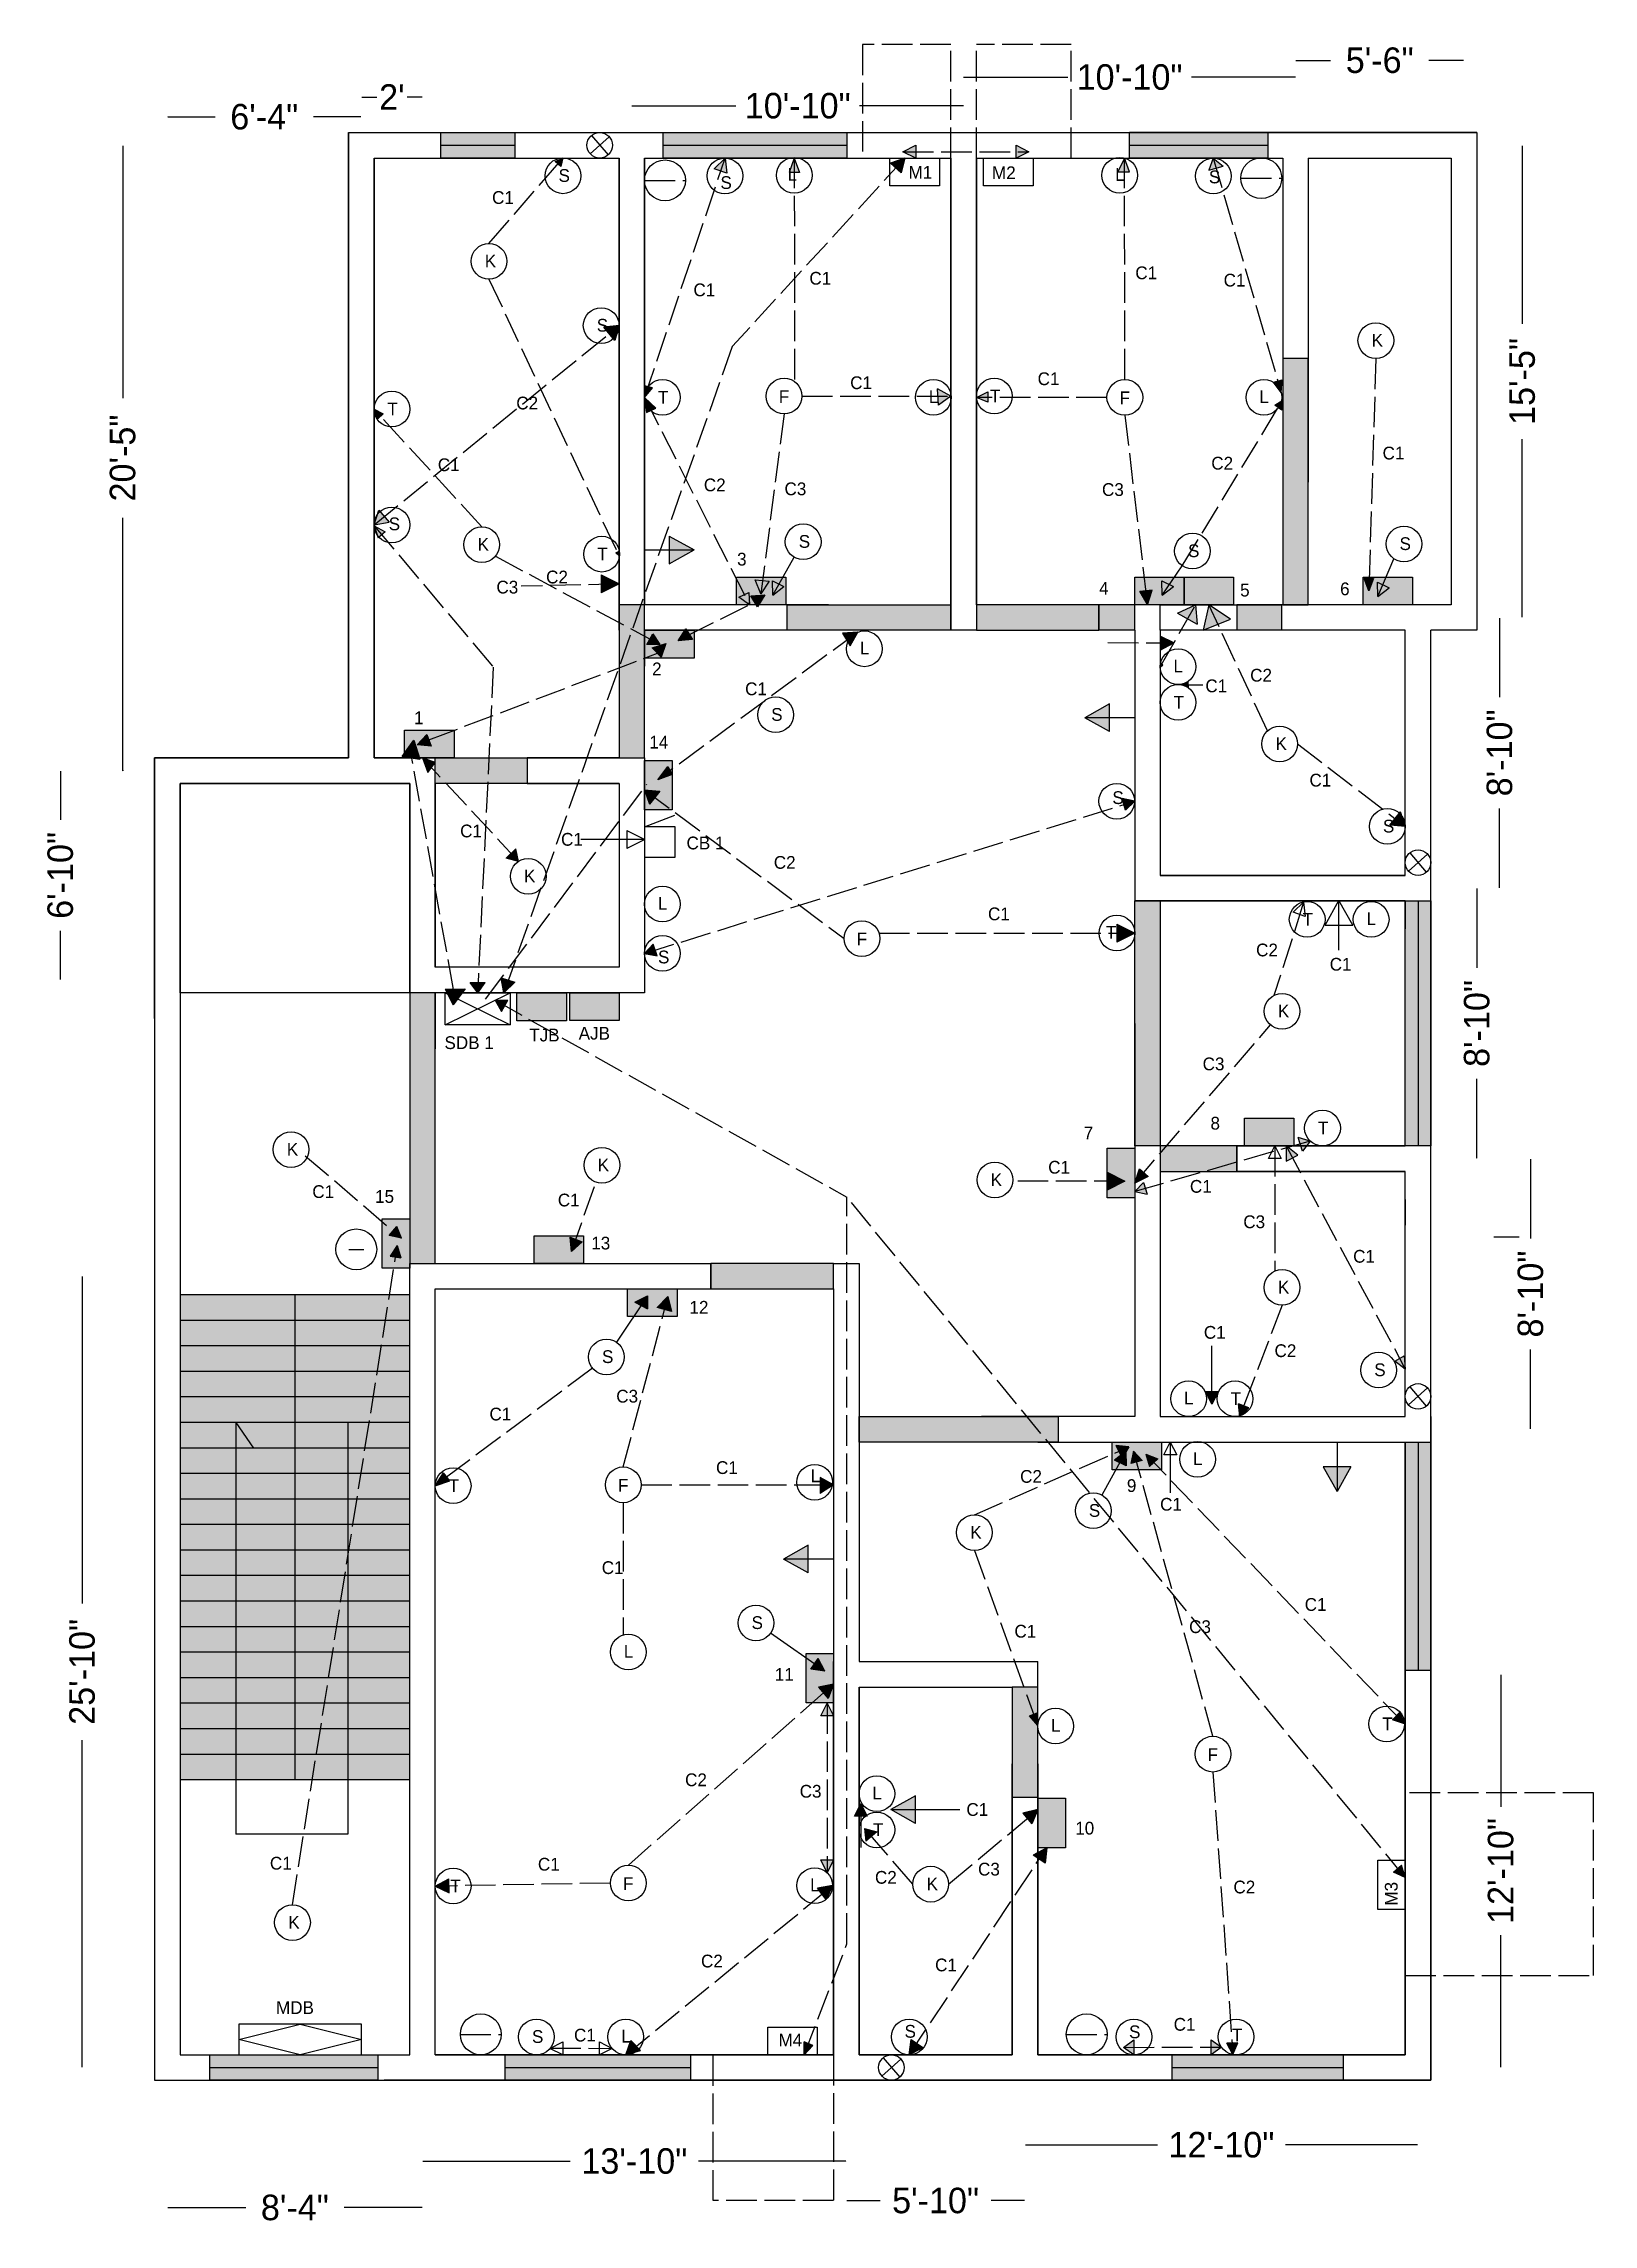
# Model space of a CAD drawing. Header units: feet. Extents: x -107 to 500, y -350 to 504.
import ezdxf

# ---------------------------------------------------------------- set-up
doc = ezdxf.new("R2010")
doc.units = ezdxf.units.FT
doc.header["$MEASUREMENT"] = 0
doc.linetypes.add('ACAD_ISO02W100', pattern=[15, 12, -3])
doc.dimstyles.get("Standard").update_dxf_attribs({"dimtxt": 0.18, "dimasz": 0.18, "dimexe": 0.18, "dimexo": 0.0625, "dimgap": 0.09, "dimtad": 0, "dimtih": 1, "dimtoh": 1, "dimdec": 4, "dimzin": 0, "dimdsep": 46, "dimtxsty": 'Standard', "dimcen": 0.09, "dimadec": 0, "dimazin": 0, "dimtfac": 1, "dimtdec": 4, "dimtofl": 0, "dimtmove": 0, "dimatfit": 3, "dimfxl": 1, "dimtolj": 1, "dimtzin": 0, "dimarcsym": 0})

msp = doc.modelspace()

# ---------------------------------------------------------------- texts
at = {"char_height": 5, "attachment_point": 1}
for s, insert, width in [('S', (94.4598, 454.87302), 7.2329995), ('L', (184.15695, 455.32611), 7.2329995), ('L', (312.50809, 455.25525), 7.2329995), ('S', (349.224, 454.30234), 7.2329995), ('S', (157.88487, 452.08957), 7.2329995), ('K', (65.56128, 421.36391), 7.2329995), ('K', (413.00072, 390.32369), 7.2329995), ('T', (133.42238, 368.00863), 7.2329995), ('F', (180.7328, 368.2647), 7.2329995), ('L', (239.50809, 368.25525), 7.2329995), ('T', (263.42238, 368.50863), 7.2329995), ('F', (314.23281, 367.7647), 7.2329995), ('L', (369.00809, 368.25525), 7.2329995), ('T', (27.42238, 363.41703), 7.2329995), ('K', (62.73657, 310.37159), 7.2329995), ('S', (188.5502, 311.52704), 7.2329995), ('S', (341.062, 307.87717), 7.2329995), ('S', (423.92675, 310.64608), 7.2329995), ('T', (109.65983, 306.58591), 7.2329995), ('3', (164.40716, 304.59504), 15.7990023), ('4', (306.22941, 293.19611), 15.7990023), ('5', (361.46194, 292.44838), 15.7990023), ('6', (400.63685, 292.95066), 9.6511729), ('L', (212.50809, 269.75525), 7.2329995), ('2', (131.10796, 261.59361), 15.7990023), ('L', (335.36782, 262.75525), 7.2329995), ('T', (335.42238, 248.51518), 7.2329995), ('1', (37.84345, 242.43499), 15.7990023), ('S', (177.76871, 243.75218), 7.2329995), (' 14', (128.16192, 232.89084), 15.7990023), ('K', (375.33791, 232.30072), 7.2329995), ('S', (417.41301, 200.00007), 7.2329995), ('{\\C4;CB 1}', (144.58899, 193.39485), 23.5000027), ('K', (80.9476, 180.44748), 7.2329995), ('L', (133.36782, 169.75525), 7.2329995), ('T', (385.99849, 163.51998), 7.2329995), ('L', (411.00809, 163.75525), 7.2329995), ('F', (211.23281, 155.7647), 7.2329995), ('T', (308.87028, 158.34876), 3.9424551), ('K', (376.26149, 127.55567), 7.2329995), ('SDB 1', (49.76601, 115.17266), 22.5488987), ('{\\C3;TJB}', (82.96106, 118.14988), 15.7990023), ('{\\C4;AJB}', (102.35141, 118.86731), 15.7990023), ('7', (300.19215, 79.76899), 15.7990023), ('8', (349.8584, 83.62548), 15.7990023), ('T', (392.00115, 81.75042), 7.2329995), ('K', (-11.9859, 73.40423), 7.2329995), ('K', (109.81717, 67.27491), 7.2329995), ('K', (263.75631, 61.48423), 7.2329995), ('15', (22.58037, 54.91198), 15.7990023), ('13', (107.26916, 36.65982), 15.7990023), ('K', (376.26149, 19.38519), 7.2329995), ('12', (145.7502, 11.51674), 15.7990023), ('S', (111.48419, -7.82591), 7.2329995), ('S', (414.01655, -12.96587), 7.2329995), ('L', (339.50809, -24.00296), 7.2329995), ('T', (357.7267, -24.24958), 7.2329995), ('L', (343.00809, -47.74475), 7.2329995), ('T', (51.42238, -58.34286), 7.2329995), ('F', (117.73281, -58.2353), 7.2329995), ('L', (193.19934, -54.51579), 5.1168729), ('9', (317.10561, -58.3443), 15.7990023), ('S', (302.20385, -68.06797), 7.2329995), ('K', (255.75421, -76.64233), 7.2329995), ('S', (170.06774, -112.02526), 7.2329995), ('L', (120.00809, -123.24475), 7.2329995), ('11', (179.17309, -132.31638), 15.7990023), ('L', (287.36782, -152.24475), 7.2329995), ('T', (417.13164, -151.66655), 7.2329995), ('F', (348.73281, -163.7353), 7.2329995), ('L', (217.36782, -178.74475), 7.2329995), ('T', (217.66179, -193.1542), 4.8413371), ('10', (296.87509, -192.53785), 15.7990023), ('T', (51.99868, -215.17865), 7.2329995), ('F', (119.73281, -214.2353), 7.2329995), ('L', (193.00809, -214.74475), 7.2329995), ('K', (238.64683, -214.36749), 7.2329995), ('K', (-11.42, -229.39751), 7.2329995), ('MDB', (-16.22662, -262.83481), 15.7990023), ('S', (229.99959, -272.11927), 4.9689127), ('S', (317.95655, -272.322), 7.2329995), ('S', (84.05339, -274.17108), 7.2329995), ('L', (119.00809, -274.00296), 7.2329995), ('{\\C3;M4}', (180.63905, -275.53325), 15.7990023), ('T', (358.2352, -273.58484), 7.2329995)]:
    msp.add_mtext(s, dxfattribs=dict(at, insert=insert, width=width))
at = {"color": 3, "char_height": 5, "attachment_point": 1}
for s, insert, width in [('M1', (231.57307, 456.10993), 8.9281506), ('M2', (264.26975, 455.94449), 15.7990023), ('S', (109.42667, 396.2013), 7.2329995), ('S', (27.91645, 318.39868), 7.2329995), ('S', (311.42215, 211.15474), 4.7529674), ('S', (133.42471, 148.73182), 7.2329995)]:
    msp.add_mtext(s, dxfattribs=dict(at, insert=insert, width=width))
at = {"linetype": 'ACAD_ISO02W100', "char_height": 5, "width": 10.1284113, "attachment_point": 1}
for s, insert in [('C1', (68.4176, 446.24364)), ('C1', (147.30845, 410.06959)), ('C1', (192.72472, 414.61194)), ('C1', (320.41726, 416.7414)), ('C1', (355.01332, 413.87967)), ('C1', (208.7111, 373.68848)), ('C1', (282.14182, 375.25069)), ('C2', (77.90022, 365.73597)), ('C2', (350.17757, 342.16841)), ('C1', (417.27685, 346.1326)), ('C1', (47.16939, 341.55973)), ('C2', (151.37652, 333.66366)), ('C3', (182.97454, 332.13132)), ('C3', (307.35625, 331.847)), ('C3', (70.12217, 293.62867)), ('C2', (89.58117, 297.58297)), ('C2', (365.41076, 259.11661)), ('C1', (167.54678, 253.78799)), ('C1', (347.85498, 254.94454)), ('C1', (388.64253, 218.00749)), ('C1', (55.90491, 198.1021)), ('C1', (95.44042, 194.82627)), ('C2', (178.78391, 185.78559)), ('C1', (262.69793, 165.61714)), ('C2', (367.72467, 151.48019)), ('C1', (396.56244, 145.8909)), ('C3', (346.78026, 106.85527)), ('C1', (286.2829, 66.36846)), ('C1', (-2.00896, 56.82961)), ('C1', (94.17144, 53.52733)), ('C1', (341.79754, 58.88334)), ('C3', (362.71491, 45.00918)), ('C1', (405.74888, 31.48361)), ('C1', (347.2642, 1.69136)), ('C2', (374.94376, -5.48921)), ('C3', (117.06489, -23.32136)), ('C1', (67.39576, -30.31438)), ('C1', (156.14726, -51.29226)), ('C2', (275.27832, -54.73948)), ('C1', (330.12488, -65.65473)), ('C1', (111.3753, -90.47737)), ('C1', (386.77171, -104.91175)), ('C1', (273.05459, -115.38509)), ('C3', (341.48239, -113.60338)), ('C2', (144.02476, -173.58685)), ('C3', (188.92996, -178.07998)), ('C1', (254.23539, -185.22226)), ('C1', (-18.62674, -206.26178)), ('C1', (86.36945, -206.65759)), ('C2', (218.41826, -211.80353)), ('C3', (258.7957, -208.58671)), ('C2', (358.84423, -215.58566)), ('C2', (150.26653, -244.58659)), ('C1', (241.96942, -246.11822)), ('C1', (335.43081, -269.3802)), ('C1', (100.51469, -273.60228))]:
    msp.add_mtext(s, dxfattribs=dict(at, insert=insert))
at = {"insert": (418.17109, -225.37446), "char_height": 5, "width": 11.3855723, "attachment_point": 1, "rotation": 90}
msp.add_mtext('{\\C3;M3}', dxfattribs=at)

# ---------------------------------------------------------------- blocks, each defined once
blk = doc.blocks.new('*D21')
at = {"color": 0, "lineweight": -2}
for p, q in [((123.16, 479.66), (163.91, 479.66)), ((253.16, 479.66), (212.42, 479.66))]:
    blk.add_line(p, q, dxfattribs=at)
at = {"layer": 'Defpoints', "color": 0}
for p in [(253.16, 479.66), (123.16, 464.2), (253.16, 464.2)]:
    blk.add_point(p, dxfattribs=at)
at = {"color": 0, "insert": (188.16, 479.66), "char_height": 10, "attachment_point": 5}
blk.add_mtext('\\A1;10\'-10"', dxfattribs=at)
blk = doc.blocks.new('_None')
blk = doc.blocks.new('*D22')
at = {"color": 0, "lineweight": -2}
for p, q in [((253.16, 490.89), (293.91, 490.89)), ((383.16, 490.89), (342.42, 490.89))]:
    blk.add_line(p, q, dxfattribs=at)
at = {"layer": 'Defpoints', "color": 0}
for p in [(383.16, 490.89), (253.16, 464.2), (383.16, 464.2)]:
    blk.add_point(p, dxfattribs=at)
at = {"color": 0, "insert": (318.16, 490.89), "char_height": 10, "attachment_point": 5}
blk.add_mtext('\\A1;10\'-10"', dxfattribs=at)
blk = doc.blocks.new('*D23')
at = {"color": 0, "lineweight": -2}
for p, q in [((383.34, 497.47), (396.91, 497.47)), ((448.98, 497.47), (435.42, 497.47))]:
    blk.add_line(p, q, dxfattribs=at)
at = {"color": 0}
for points in [[(383.34, 497.5), (383.34, 497.44), (383.16, 497.47)], [(448.98, 497.5), (448.98, 497.44), (449.16, 497.47)]]:
    blk.add_solid(points, dxfattribs=at)
at = {"layer": 'Defpoints', "color": 0}
for p in [(449.16, 497.47), (383.16, 464.2), (449.16, 464.2)]:
    blk.add_point(p, dxfattribs=at)
at = {"color": 0, "insert": (416.16, 497.47), "char_height": 10, "attachment_point": 5}
blk.add_mtext('\\A1;5\'-6"', dxfattribs=at)
blk = doc.blocks.new('*D24')
at = {"color": 0, "lineweight": -2}
for p, q in [((17.34, 483.12), (23.24, 483.12)), ((40.98, 483.12), (35.09, 483.12))]:
    blk.add_line(p, q, dxfattribs=at)
at = {"color": 0}
for points in [[(17.34, 483.15), (17.34, 483.09), (17.16, 483.12)], [(40.98, 483.15), (40.98, 483.09), (41.16, 483.12)]]:
    blk.add_solid(points, dxfattribs=at)
at = {"layer": 'Defpoints', "color": 0}
for p in [(41.16, 483.12), (17.16, 219.2), (41.16, 219.2)]:
    blk.add_point(p, dxfattribs=at)
at = {"color": 0, "insert": (29.16, 483.12), "char_height": 10, "attachment_point": 5}
blk.add_mtext("\\A1;2'", dxfattribs=at)
blk = doc.blocks.new('*D25')
at = {"color": 0, "lineweight": -2}
for p, q in [((-58.66, 475.34), (-40.09, 475.34)), ((16.98, 475.34), (-1.58, 475.34))]:
    blk.add_line(p, q, dxfattribs=at)
at = {"color": 0}
for points in [[(-58.66, 475.37), (-58.66, 475.31), (-58.84, 475.34)], [(16.98, 475.37), (16.98, 475.31), (17.16, 475.34)]]:
    blk.add_solid(points, dxfattribs=at)
at = {"layer": 'Defpoints', "color": 0}
for p in [(17.16, 475.34), (-58.84, 219.2), (17.16, 219.2)]:
    blk.add_point(p, dxfattribs=at)
at = {"color": 0, "insert": (-20.84, 475.34), "char_height": 10, "attachment_point": 5}
blk.add_mtext('\\A1;6\'-4"', dxfattribs=at)
blk = doc.blocks.new('*D26')
at = {"color": 0, "lineweight": -2}
for p, q in [((472, 464.02), (472, 394.29)), ((472, 279.38), (472, 349.11))]:
    blk.add_line(p, q, dxfattribs=at)
at = {"color": 0}
for points in [[(471.97, 464.02), (472.03, 464.02), (472, 464.2)], [(471.97, 279.38), (472.03, 279.38), (472, 279.2)]]:
    blk.add_solid(points, dxfattribs=at)
at = {"layer": 'Defpoints', "color": 0}
for p in [(449.16, 464.2), (449.16, 279.2), (472, 279.2)]:
    blk.add_point(p, dxfattribs=at)
at = {"color": 0, "insert": (472, 371.7), "char_height": 10, "attachment_point": 5, "rotation": 90}
blk.add_mtext('\\A1;15\'-5"', dxfattribs=at)
blk = doc.blocks.new('*D27')
at = {"color": 0, "lineweight": -2}
for p, q in [((463.11, 279.02), (463.11, 247.96)), ((463.11, 173.38), (463.11, 204.45))]:
    blk.add_line(p, q, dxfattribs=at)
at = {"color": 0}
for points in [[(463.08, 279.02), (463.14, 279.02), (463.11, 279.2)], [(463.08, 173.38), (463.14, 173.38), (463.11, 173.2)]]:
    blk.add_solid(points, dxfattribs=at)
at = {"layer": 'Defpoints', "color": 0}
for p in [(431.16, 279.2), (431.16, 173.2), (463.11, 173.2)]:
    blk.add_point(p, dxfattribs=at)
at = {"color": 0, "insert": (463.11, 226.2), "char_height": 10, "attachment_point": 5, "rotation": 90}
blk.add_mtext('\\A1;8\'-10"', dxfattribs=at)
blk = doc.blocks.new('*D28')
at = {"color": 0, "lineweight": -2}
for p, q in [((454.19, 173.02), (454.19, 141.96)), ((454.19, 67.38), (454.19, 98.45))]:
    blk.add_line(p, q, dxfattribs=at)
at = {"color": 0}
for points in [[(454.16, 173.02), (454.22, 173.02), (454.19, 173.2)], [(454.16, 67.38), (454.22, 67.38), (454.19, 67.2)]]:
    blk.add_solid(points, dxfattribs=at)
at = {"layer": 'Defpoints', "color": 0}
for p in [(431.16, 173.2), (431.16, 67.2), (454.19, 67.2)]:
    blk.add_point(p, dxfattribs=at)
at = {"color": 0, "insert": (454.19, 120.2), "char_height": 10, "attachment_point": 5, "rotation": 90}
blk.add_mtext('\\A1;8\'-10"', dxfattribs=at)
blk = doc.blocks.new('*D29')
at = {"color": 0, "lineweight": -2}
for p, q in [((475.25, 67.02), (475.25, 35.96)), ((475.25, -38.62), (475.25, -7.55))]:
    blk.add_line(p, q, dxfattribs=at)
at = {"color": 0}
for points in [[(475.22, 67.02), (475.28, 67.02), (475.25, 67.2)], [(475.22, -38.62), (475.28, -38.62), (475.25, -38.8)]]:
    blk.add_solid(points, dxfattribs=at)
at = {"layer": 'Defpoints', "color": 0}
for p in [(431.16, 67.2), (431.16, -38.8), (475.25, -38.8)]:
    blk.add_point(p, dxfattribs=at)
at = {"color": 0, "insert": (475.25, 14.2), "char_height": 10, "attachment_point": 5, "rotation": 90}
blk.add_mtext('\\A1;8\'-10"', dxfattribs=at)
blk = doc.blocks.new('*D30')
at = {"color": 0, "lineweight": -2}
for p, q in [((463.57, -134.98), (463.57, -186.71)), ((463.57, -288.62), (463.57, -236.89))]:
    blk.add_line(p, q, dxfattribs=at)
at = {"color": 0}
for points in [[(463.54, -134.98), (463.6, -134.98), (463.57, -134.8)], [(463.54, -288.62), (463.6, -288.62), (463.57, -288.8)]]:
    blk.add_solid(points, dxfattribs=at)
at = {"layer": 'Defpoints', "color": 0}
for p in [(277.16, -134.8), (463.57, -134.8), (277.16, -288.8)]:
    blk.add_point(p, dxfattribs=at)
at = {"color": 0, "insert": (463.57, -211.8), "char_height": 10, "attachment_point": 5, "rotation": 90}
blk.add_mtext('\\A1;12\'-10"', dxfattribs=at)
blk = doc.blocks.new('*D31')
at = {"color": 0, "lineweight": -2}
for p, q in [((277.34, -319.1), (329.07, -319.1)), ((430.98, -319.1), (379.25, -319.1))]:
    blk.add_line(p, q, dxfattribs=at)
at = {"color": 0}
for points in [[(277.34, -319.07), (277.34, -319.13), (277.16, -319.1)], [(430.98, -319.07), (430.98, -319.13), (431.16, -319.1)]]:
    blk.add_solid(points, dxfattribs=at)
at = {"layer": 'Defpoints', "color": 0}
for p in [(277.16, -288.8), (431.16, -288.8), (431.16, -319.1)]:
    blk.add_point(p, dxfattribs=at)
at = {"color": 0, "insert": (354.16, -319.1), "char_height": 10, "attachment_point": 5}
blk.add_mtext('\\A1;12\'-10"', dxfattribs=at)
blk = doc.blocks.new('*D32')
at = {"color": 0, "lineweight": -2}
for p, q in [((207.34, -340.95), (220.41, -340.95)), ((276.98, -340.95), (263.92, -340.95))]:
    blk.add_line(p, q, dxfattribs=at)
at = {"color": 0}
for points in [[(207.34, -340.92), (207.34, -340.98), (207.16, -340.95)], [(276.98, -340.92), (276.98, -340.98), (277.16, -340.95)]]:
    blk.add_solid(points, dxfattribs=at)
at = {"layer": 'Defpoints', "color": 0}
for p in [(207.16, -288.8), (277.16, -288.8), (207.16, -340.95)]:
    blk.add_point(p, dxfattribs=at)
at = {"color": 0, "insert": (242.16, -340.95), "char_height": 10, "attachment_point": 5}
blk.add_mtext('\\A1;5\'-10"', dxfattribs=at)
blk = doc.blocks.new('*D33')
at = {"color": 0, "lineweight": -2}
for p, q in [((41.34, -325.48), (99.07, -325.48)), ((206.98, -325.48), (149.25, -325.48))]:
    blk.add_line(p, q, dxfattribs=at)
at = {"color": 0}
for points in [[(41.34, -325.45), (41.34, -325.51), (41.16, -325.48)], [(206.98, -325.45), (206.98, -325.51), (207.16, -325.48)]]:
    blk.add_solid(points, dxfattribs=at)
at = {"layer": 'Defpoints', "color": 0}
for p in [(41.16, -288.8), (207.16, -288.8), (207.16, -325.48)]:
    blk.add_point(p, dxfattribs=at)
at = {"color": 0, "insert": (124.16, -325.48), "char_height": 10, "attachment_point": 5}
blk.add_mtext('\\A1;13\'-10"', dxfattribs=at)
blk = doc.blocks.new('*D34')
at = {"color": 0, "lineweight": -2}
for p, q in [((-58.66, -343.68), (-28.09, -343.68)), ((40.98, -343.68), (10.42, -343.68))]:
    blk.add_line(p, q, dxfattribs=at)
at = {"color": 0}
for points in [[(-58.66, -343.65), (-58.66, -343.71), (-58.84, -343.68)], [(40.98, -343.65), (40.98, -343.71), (41.16, -343.68)]]:
    blk.add_solid(points, dxfattribs=at)
at = {"layer": 'Defpoints', "color": 0}
for p in [(-58.84, -288.8), (41.16, -288.8), (41.16, -343.68)]:
    blk.add_point(p, dxfattribs=at)
at = {"color": 0, "insert": (-8.84, -343.68), "char_height": 10, "attachment_point": 5}
blk.add_mtext('\\A1;8\'-4"', dxfattribs=at)
blk = doc.blocks.new('*D35')
at = {"color": 0, "lineweight": -2}
for p, q in [((-92.18, 21.02), (-92.18, -107.04)), ((-92.18, -288.62), (-92.18, -160.55))]:
    blk.add_line(p, q, dxfattribs=at)
at = {"color": 0}
for points in [[(-92.21, 21.02), (-92.15, 21.02), (-92.18, 21.2)], [(-92.21, -288.62), (-92.15, -288.62), (-92.18, -288.8)]]:
    blk.add_solid(points, dxfattribs=at)
at = {"layer": 'Defpoints', "color": 0}
for p in [(41.16, 21.2), (-92.18, -288.8), (41.16, -288.8)]:
    blk.add_point(p, dxfattribs=at)
at = {"color": 0, "insert": (-92.18, -133.8), "char_height": 10, "attachment_point": 5, "rotation": 90}
blk.add_mtext('\\A1;25\'-10"', dxfattribs=at)
blk = doc.blocks.new('_Open')
at = {"color": 0, "linetype": 'ByBlock', "lineweight": -2}
for p, q in [((-1, 0.2), (0, 0)), ((-1, -0.2), (0, 0)), ((0, 0), (-1, 0))]:
    blk.add_line(p, q, dxfattribs=at)
blk = doc.blocks.new('*D36')
at = {"color": 0, "lineweight": -2}
for p, q in [((-76.29, 464.02), (-76.29, 365.13)), ((-76.29, 219.38), (-76.29, 318.28))]:
    blk.add_line(p, q, dxfattribs=at)
at = {"color": 0}
blk.add_solid([(-76.32, 464.02), (-76.26, 464.02), (-76.29, 464.2)], dxfattribs=at)
at = {"layer": 'Defpoints', "color": 0}
for p in [(17.16, 464.2), (-76.29, 219.2), (17.16, 219.2)]:
    blk.add_point(p, dxfattribs=at)
at = {"color": 0, "lineweight": -2, "xscale": 0.18, "yscale": 0.18, "zscale": 0.18, "rotation": 270}
blk.add_blockref('_Open', (-76.29, 219.2), dxfattribs=at)
at = {"color": 0, "insert": (-76.29, 341.7), "char_height": 10, "attachment_point": 5, "rotation": 90}
blk.add_mtext('\\A1;20\'-5"', dxfattribs=at)
blk = doc.blocks.new('*D37')
at = {"color": 0, "lineweight": -2}
for p, q in [((-100.71, 219.02), (-100.71, 199.96)), ((-100.71, 137.38), (-100.71, 156.45))]:
    blk.add_line(p, q, dxfattribs=at)
at = {"color": 0}
for points in [[(-100.74, 219.02), (-100.68, 219.02), (-100.71, 219.2)], [(-100.74, 137.38), (-100.68, 137.38), (-100.71, 137.2)]]:
    blk.add_solid(points, dxfattribs=at)
at = {"layer": 'Defpoints', "color": 0}
for p in [(41.16, 219.2), (-100.71, 137.2), (41.16, 137.2)]:
    blk.add_point(p, dxfattribs=at)
at = {"color": 0, "insert": (-100.71, 178.2), "char_height": 10, "attachment_point": 5, "rotation": 90}
blk.add_mtext('\\A1;6\'-10"', dxfattribs=at)

# ---------------------------------------------------------------- dimensions: what is measured, and where the dimension line sits
for p1, p2, distance, override, picture, middle in [((383.16192, 464.20329), (449.16192, 464.20329), 33.26938, {"dimtxt": 10, "dimlunit": 4, "dimse1": 1, "dimse2": 1}, '*D23', (416.16192, 497.47267)), ((253.16192, 464.20329), (383.16192, 464.20329), 26.68409, {"dimtxt": 10, "dimlunit": 4, "dimblk1": 'None', "dimblk2": 'None', "dimsah": 1, "dimse1": 1, "dimse2": 1}, '*D22', (318.16192, 490.88738)), ((17.16192, 219.20329), (41.16192, 219.20329), 263.91254, {"dimtxt": 10, "dimlunit": 4, "dimse1": 1, "dimse2": 1}, '*D24', (29.16192, 483.11583)), ((-58.83808, 219.20329), (17.16192, 219.20329), 256.13436, {"dimtxt": 10, "dimzin": 0, "dimlunit": 4, "dimse1": 1, "dimse2": 1}, '*D25', (-20.83808, 475.33764)), ((123.16192, 464.20329), (253.16192, 464.20329), 15.45299, {"dimtxt": 10, "dimlunit": 4, "dimblk1": 'None', "dimblk2": 'None', "dimsah": 1, "dimse1": 1, "dimse2": 1}, '*D21', (188.16192, 479.65628)), ((-58.83808, -288.79671), (41.16192, -288.79671), -54.88728, {"dimtxt": 10, "dimlunit": 4, "dimse1": 1, "dimse2": 1}, '*D34', (-8.83808, -343.68399)), ((41.16192, -288.79671), (207.16192, -288.79671), -36.67843, {"dimtxt": 10, "dimlunit": 4, "dimse1": 1, "dimse2": 1}, '*D33', (124.16192, -325.47514)), ((277.16192, -288.79671), (207.16192, -288.79671), 52.15433, {"dimtxt": 10, "dimlunit": 4, "dimse1": 1, "dimse2": 1}, '*D32', (242.16192, -340.95104))]:
    dim = msp.add_aligned_dim(p1=p1, p2=p2, distance=distance, dimstyle='Standard', override=override)
    dim.commit()
    dim.dimension.update_dxf_attribs({"geometry": picture, "text_midpoint": middle})
for base, p1, p2, override, picture, middle in [((-76.29346, 219.20329), (17.16192, 464.20329), (17.16192, 219.20329), {"dimtxt": 10, "dimlunit": 4, "dimblk2": 'Open', "dimsah": 1, "dimse1": 1, "dimse2": 1, "dimsd1": 0}, '*D36', (-76.29346, 341.70329)), ((-92.17642, -288.79671), (41.16192, 21.20329), (41.16192, -288.79671), {"dimtxt": 10, "dimlunit": 4, "dimse1": 1, "dimse2": 1}, '*D35', (-92.17642, -133.79671))]:
    dim = msp.add_linear_dim(base=base, p1=p1, p2=p2, angle=270, dimstyle='Standard', override=override)
    dim.commit()
    dim.dimension.update_dxf_attribs({"geometry": picture, "text_midpoint": middle, "dimtype": 161, "text_rotation": 90})
for p1, p2, distance, override, picture, middle in [((449.16192, 464.20329), (449.16192, 279.20329), 22.83523, {"dimtxt": 10, "dimtad": 2, "dimjust": 0, "dimlunit": 4, "dimse1": 1, "dimse2": 1}, '*D26', (471.99715, 371.70329)), ((431.16192, 279.20329), (431.16192, 173.20329), 31.94483, {"dimtxt": 10, "dimlunit": 4, "dimse1": 1, "dimse2": 1}, '*D27', (463.10675, 226.20329)), ((41.16192, 219.20329), (41.16192, 137.20329), -141.87249, {"dimtxt": 10, "dimlunit": 4, "dimse1": 1, "dimse2": 1}, '*D37', (-100.71057, 178.20329)), ((431.16192, 173.20329), (431.16192, 67.20329), 23.02697, {"dimtxt": 10, "dimlunit": 4, "dimse1": 1, "dimse2": 1}, '*D28', (454.18889, 120.20329)), ((431.16192, 67.20329), (431.16192, -38.79671), 44.0924, {"dimtxt": 10, "dimlunit": 4, "dimse1": 1, "dimse2": 1}, '*D29', (475.25433, 14.20329)), ((277.16192, -288.79671), (277.16192, -134.79671), -186.40364, {"dimtxt": 10, "dimlunit": 4, "dimse1": 1, "dimse2": 1}, '*D30', (463.56556, -211.79671))]:
    dim = msp.add_aligned_dim(p1=p1, p2=p2, distance=distance, dimstyle='Standard', override=override)
    dim.commit()
    dim.dimension.update_dxf_attribs({"geometry": picture, "text_midpoint": middle, "text_rotation": 90})
dim = msp.add_linear_dim(base=(431.16192, -319.10041), p1=(277.16192, -288.79671), p2=(431.16192, -288.79671), angle=0, dimstyle='Standard', override={"dimtxt": 10, "dimlunit": 4, "dimse1": 1, "dimse2": 1})
dim.commit()
dim.dimension.update_dxf_attribs({"geometry": '*D31', "text_midpoint": (354.16192, -319.10041), "dimtype": 161})

# ---------------------------------------------------------------- hatches: boundary and pattern name
at = {"linetype": 'ACAD_ISO02W100'}
h = msp.add_hatch(color=70, dxfattribs=at)
h.paths.add_polyline_path([(77.32709, 464.20329), (77.32709, 469.20329), (48.28656, 469.20329), (48.28656, 464.20329)])
h.paths.add_polyline_path([(77.32709, 459.20329), (77.32709, 464.20329), (48.28656, 464.20329), (48.28656, 459.20329)])
h.paths.add_polyline_path([(207.43072, 464.20329), (207.43072, 469.20329), (135.47323, 469.20329), (135.47323, 464.20329)])
h.paths.add_polyline_path([(135.47323, 464.20329), (135.47323, 459.20329), (159.53886, 459.20329, -0.00760481), (159.75178, 459.20329), (184.9185, 459.20329, -0.137077422), (188.68588, 459.20329), (207.43072, 459.20329), (207.43072, 464.20329)])
h.paths.add_polyline_path([(372.28764, 464.20329), (372.28764, 469.20329), (318.16192, 469.20329), (318.16192, 464.20329)])
h.paths.add_polyline_path([(318.16192, 464.20329), (318.16192, 459.20329), (368.31981, 459.20329, -0.089970811), (371.17576, 459.20329), (372.28764, 459.20329), (372.28764, 464.20329)])
h.paths.add_polyline_path([(426.16192, -133.25569), (431.16192, -133.25569), (431.16192, -43.79671), (426.16192, -43.79671)])
h.paths.add_polyline_path([(436.16192, -43.79671), (431.16192, -43.79671), (431.16192, -133.25569), (436.16192, -133.25569)])
h.paths.add_polyline_path([(426.16192, 72.20329), (431.16192, 72.20329), (431.16192, 168.20329), (426.16192, 168.20329)])
h.paths.add_polyline_path([(436.16192, 168.20329), (431.16192, 168.20329), (431.16192, 72.20329), (436.16192, 72.20329)])
h.paths.add_polyline_path([(401.85983, -288.79671), (401.85983, -283.79671), (359.8824, -283.79671, -0.000193978), (359.87696, -283.79671), (334.83154, -283.79671), (334.83154, -288.79671)])
h.paths.add_polyline_path([(401.85983, -293.79671), (401.85983, -288.79671), (334.83154, -288.79671), (334.83154, -293.79671)])
h.paths.add_polyline_path([(146.16091, -288.79671), (146.16091, -283.79671), (120.80603, -283.79671, -0.000273873), (120.79836, -283.79671), (73.5772, -283.79671), (73.5772, -288.79671)])
h.paths.add_polyline_path([(73.5772, -288.79671), (73.5772, -293.79671), (146.16091, -293.79671), (146.16091, -288.79671)])
h.paths.add_polyline_path([(23.61951, -288.79671), (23.61951, -283.79671), (-42.17471, -283.79671), (-42.17471, -288.79671)])
h.paths.add_polyline_path([(-42.17471, -288.79671), (-42.17471, -293.79671), (23.61951, -293.79671), (23.61951, -288.79671)])
h = msp.add_hatch(color=3, dxfattribs=at)
h.paths.add_polyline_path([(234.36478, 464.20329), (229.36478, 461.70329), (234.36478, 461.70329)])
h.paths.add_polyline_path([(234.36478, 461.70329), (229.36478, 461.70329), (234.36478, 459.20329), (234.36478, 459.20329)])
h.paths.add_polyline_path([(273.69247, 464.20329), (273.69247, 461.70329), (278.69247, 461.70329)])
h.paths.add_polyline_path([(278.69247, 461.70329), (273.69247, 461.70329), (273.69247, 459.20329)])
h = msp.add_hatch(color=3, dxfattribs=at)
h.paths.add_polyline_path([(62.97661, 136.29137), (59.88717, 136.28017), (62.78183, 132.20329)])
h.paths.add_polyline_path([(65.64684, 136.30105), (62.97661, 136.29137), (62.78183, 132.20329)])
h.paths.add_polyline_path([(74.80012, 137.20987), (72.01789, 138.11724), (73.03041, 132.20329)])
h.paths.add_polyline_path([(77.33486, 136.38321), (74.80012, 137.20987), (73.03041, 132.20329)])
h.paths.add_polyline_path([(230.16224, 459.20329), (224.49771, 457.22512), (226.58949, 455.30485)])
h.paths.add_polyline_path([(230.16224, 459.20329), (226.58949, 455.30485), (228.67471, 453.39061)])
h.paths.add_polyline_path([(24.48879, 320.72024, 0.049327273), (23.55847, 319.70394), (22.18064, 315.51789), (26.18302, 318.7728)])
h.paths.add_polyline_path([(24.48879, 320.72024), (24.05653, 321.2171), (23.55847, 319.70394, -0.049327273)])
h.paths.add_polyline_path([(26.18302, 318.7728), (22.18064, 315.51789), (28.06008, 316.6152)])
h.paths.add_polyline_path([(22.16922, 315.18893, 0.000171137), (22.16944, 315.18415), (25.1854, 311.60529), (26.51231, 312.72849)])
h.paths.add_polyline_path([(22.16944, 315.18415), (23.54444, 311.33193, 0.030440973), (24.09316, 310.68073), (25.1854, 311.60529)])
h.paths.add_polyline_path([(23.54444, 311.33193), (23.85027, 310.47513), (24.09316, 310.68073, -0.030440973)])
at = {"linetype": 'ACAD_ISO02W100', "true_color": 0x000000}
h = msp.add_hatch(color=18, dxfattribs=at)
h.paths.add_polyline_path([(96.15882, 459.20329), (93.11362, 457.88859), (94.19132, 456.93097)])
h.paths.add_polyline_path([(96.18637, 459.20329), (96.15882, 459.20329), (94.19132, 456.93097), (95.38283, 455.87223)])
h = msp.add_hatch(color=18, dxfattribs=at)
h.paths.add_polyline_path([(159.75178, 459.20329), (155.42756, 455.04383), (158.0304, 454.09515)])
h.paths.add_polyline_path([(159.75178, 459.20329), (158.0304, 454.09515), (160.38535, 453.23683)])
h.paths.add_polyline_path([(186.80256, 459.20329), (184.8716, 453.54143), (186.81071, 453.54143)])
h.paths.add_polyline_path([(186.80256, 459.20329), (186.81071, 453.54143), (188.78835, 453.54143)])
h = msp.add_hatch(color=18, dxfattribs=at)
h.paths.add_polyline_path([(230.16224, 459.20329), (224.49771, 457.22512), (226.58949, 455.30485)])
h.paths.add_polyline_path([(230.16224, 459.20329), (226.58949, 455.30485), (228.67471, 453.39061)])
h = msp.add_hatch(color=18, dxfattribs=at)
h.paths.add_polyline_path([(316.18588, 459.20329), (313.60359, 453.78741), (316.19314, 453.78741)])
h.paths.add_polyline_path([(316.18588, 459.20329), (316.19314, 453.78741), (318.19475, 453.78741)])
h.paths.add_polyline_path([(350.96121, 459.16052), (349.26516, 454.45697), (352.09692, 455.23789)])
h.paths.add_polyline_path([(350.96121, 459.16052), (352.09692, 455.23789), (354.82838, 455.99114)])
at = {"true_color": 0x000000}
h = msp.add_hatch(color=18, dxfattribs=at)
h.paths.add_polyline_path([(24.48879, 320.72024, 0.049327273), (23.55847, 319.70394), (22.18064, 315.51789), (26.18302, 318.7728)])
h.paths.add_polyline_path([(26.18302, 318.7728), (22.18064, 315.51789), (28.06008, 316.6152)])
h.paths.add_polyline_path([(24.05653, 321.2171), (23.55847, 319.70394, -0.049327273), (24.48879, 320.72024)])
h.paths.add_polyline_path([(117.15302, 389.95212, -0.067514951), (115.97131, 388.48758), (116.55163, 387.79633)])
h.paths.add_polyline_path([(117.15302, 389.95212), (118.16192, 393.56868), (118.16192, 393.57408), (114.32243, 390.45164), (115.97131, 388.48758, 0.067514951)])
h.paths.add_polyline_path([(118.16192, 393.57408), (112.19029, 392.99134), (114.32243, 390.45164)])
at = {"linetype": 'ACAD_ISO02W100'}
h = msp.add_hatch(color=3, dxfattribs=at)
h.paths.add_polyline_path([(118.16192, 393.57408), (112.19029, 392.99134), (114.32243, 390.45164)])
h.paths.add_polyline_path([(118.16192, 393.56868), (118.16192, 393.57408), (114.32243, 390.45164), (115.97131, 388.48758, 0.067514951), (117.15302, 389.95212)])
h.paths.add_polyline_path([(117.15302, 389.95212, -0.067514951), (115.97131, 388.48758), (116.55163, 387.79633)])
h = msp.add_hatch(color=104)
h.paths.add_polyline_path([(36.16192, 26.20329), (46.16192, 26.20329), (46.16192, 132.20329), (36.16192, 132.20329)])
h.paths.add_polyline_path([(202.16192, 16.20329), (202.16192, 26.20329), (154.16192, 26.20329), (154.16192, 16.20329)])
h.paths.add_polyline_path([(46.16192, 224.20329), (46.16192, 214.20329), (82.16192, 214.20329), (82.16192, 224.20329)])
h.paths.add_polyline_path([(118.16192, 224.20329), (128.16192, 224.20329), (128.16192, 284.20329), (118.16192, 284.20329)])
h.paths.add_polyline_path([(248.16192, 274.20329), (248.16192, 284.20329), (184.01105, 284.20329), (184.01105, 274.20329)])
h.paths.add_polyline_path([(306.16192, 274.20329), (306.16192, 284.20329), (258.16192, 284.20329), (258.16192, 274.20329)])
h.paths.add_polyline_path([(320.16192, 274.20329), (320.16192, 284.20329), (306.16192, 284.20329), (306.16192, 274.20329)])
h.paths.add_polyline_path([(360.16192, 284.20329), (360.16192, 274.20329), (377.743, 274.20329), (377.743, 284.20329)])
h.paths.add_polyline_path([(378.16193, 284.20329), (388.16193, 284.20329), (388.16193, 332.20329), (388.16192, 332.20329), (388.16192, 380.63037), (378.16193, 380.63037)])
h.paths.add_polyline_path([(330.16192, 168.20329), (320.16192, 168.20329), (320.16192, 72.20329), (330.16192, 72.20329)])
h.paths.add_polyline_path([(330.16192, 72.20329), (330.16192, 62.20329), (360.16192, 62.20329), (360.16192, 72.20329)])
h.paths.add_polyline_path([(290.16192, -43.79671), (290.16192, -33.79671), (212.16192, -33.79671), (212.16192, -43.79671)])
h.paths.add_polyline_path([(282.16192, -139.79671), (272.16192, -139.79671), (272.16192, -169.79671), (272.16192, -182.95038), (282.16192, -182.95038), (282.16192, -169.79671)])
at = {"linetype": 'ACAD_ISO02W100', "true_color": 0x000000}
h = msp.add_hatch(color=18, dxfattribs=at)
h.paths.add_polyline_path([(129.52511, 369.61196), (128.16192, 369.92769), (128.16192, 365.46151), (128.16192, 365.46151), (128.16192, 365.46151, -0.160015958)])
h.paths.add_polyline_path([(129.55801, 369.60434), (129.52511, 369.61196, 0.160015958), (128.16192, 365.46151)])
h.paths.add_polyline_path([(131.20923, 369.22191), (129.55801, 369.60434), (128.16192, 365.46151), (128.16192, 365.4615)])
h = msp.add_hatch(color=18, dxfattribs=at)
h.paths.add_polyline_path([(242.88607, 368.81901), (243.08365, 365.9615), (248.16192, 365.9615)])
h.paths.add_polyline_path([(248.16192, 365.9615), (243.08365, 365.9615), (243.32957, 362.40505)])
h.paths.add_polyline_path([(262.68125, 365.4615), (258.1798, 365.4615), (262.68125, 363.55905)])
h.paths.add_polyline_path([(262.68125, 367.63795), (258.1798, 365.4615), (262.68125, 365.4615)])
h = msp.add_hatch(color=18, dxfattribs=at)
h.paths.add_polyline_path([(376.2301, 371.88431), (374.52476, 371.38961, -0.184102305), (377.52604, 367.40824)])
h.paths.add_polyline_path([(377.96854, 372.38862), (376.2301, 371.88431), (377.52604, 367.40824)])
h.paths.add_polyline_path([(374.52476, 371.38961), (374.48699, 371.37865), (377.52604, 367.40824, 0.184102305)])
h = msp.add_hatch(color=18, dxfattribs=at)
h.paths.add_polyline_path([(22.16192, 360.86989), (22.16192, 360.86989), (23.6479, 357.04866), (24.75379, 358.03915)])
h.paths.add_polyline_path([(25.79698, 358.9735), (22.16192, 360.86989), (22.16192, 360.86989), (24.75379, 358.03915)])
h = msp.add_hatch(color=18, dxfattribs=at)
h.paths.add_polyline_path([(128.40989, 363.61487), (128.96044, 359.51487), (130.48387, 360.25421, -0.143962794)])
h.paths.add_polyline_path([(128.16192, 365.4615), (128.40989, 363.61487, 0.143962794), (130.48387, 360.25421), (130.73264, 360.37494)])
h.paths.add_polyline_path([(128.16192, 365.4615), (130.73264, 360.37494), (132.52325, 361.24394)])
h = msp.add_hatch(color=18, dxfattribs=at)
h.paths.add_polyline_path([(378.16192, 364.33508), (378.16192, 364.33514), (377.36001, 363.01302, -0.065344893), (376.50605, 361.40367), (377.8322, 360.45739)])
h.paths.add_polyline_path([(377.36001, 363.01302, 0.03695681), (377.64902, 364.00516), (375.13078, 362.38501), (376.42078, 361.46451)])
h.paths.add_polyline_path([(378.16192, 364.33514), (377.64902, 364.00516, -0.03695681), (377.36001, 363.01302)], flags=17)
h.paths.add_polyline_path([(377.36001, 363.01302), (376.42078, 361.46451), (376.50605, 361.40367, 0.065344893)])
h = msp.add_hatch(color=18, dxfattribs=at)
h.paths.add_polyline_path([(65.64684, 136.30105), (62.97661, 136.29137), (62.78183, 132.20329)])
h.paths.add_polyline_path([(62.97661, 136.29137), (59.88717, 136.28017), (62.78183, 132.20329)])
h.paths.add_polyline_path([(26.51231, 312.72849), (22.16922, 315.18893, 0.000171137), (22.16944, 315.18415), (25.1854, 311.60529)])
h.paths.add_polyline_path([(22.16944, 315.18415), (23.54444, 311.33193, 0.030440973), (24.09316, 310.68073), (25.1854, 311.60529)])
h.paths.add_polyline_path([(23.54444, 311.33193), (23.85027, 310.47513), (24.09316, 310.68073, -0.030440973)])
at = {"true_color": 0x000000}
h = msp.add_hatch(color=18, dxfattribs=at)
h.paths.add_polyline_path([(192.25413, -84.1907), (182.5645, -89.61137), (192.25413, -89.61137)])
h.paths.add_polyline_path([(192.25413, -89.61137), (182.5645, -89.61137), (192.25413, -95.03205)])
h.paths.add_polyline_path([(310.29159, 245.39137), (300.60196, 239.97069), (310.29159, 239.97069)])
h.paths.add_polyline_path([(310.29159, 239.97069), (300.60196, 239.97069), (310.29159, 234.55002)])
h.paths.add_polyline_path([(137.85156, 311.10026), (137.85156, 305.67959), (147.54119, 305.67959)])
h.paths.add_polyline_path([(147.54119, 305.67959), (137.85156, 305.67959), (137.85156, 300.25891)])
h.paths.add_polyline_path([(399.42251, -53.4718), (394.00183, -53.4718), (399.42251, -63.16144)])
h.paths.add_polyline_path([(404.84318, -53.4718), (399.42251, -53.4718), (399.42251, -63.16144)])
at = {"linetype": 'ACAD_ISO02W100', "true_color": 0x000000}
h = msp.add_hatch(color=18, dxfattribs=at)
h.paths.add_polyline_path([(117.9956, 305.06887), (117.4613, 304.83091), (118.16192, 303.34038)])
h.paths.add_polyline_path([(117.4613, 304.83091), (116.8951, 304.57875), (118.16192, 303.34038)])
at = {"linetype": 'ACAD_ISO02W100'}
h = msp.add_hatch(color=253, dxfattribs=at)
h.paths.add_polyline_path([(183.54119, 295.04464), (164.16192, 295.04464), (164.16192, 284.20329), (183.54119, 284.20329)])
h.paths.add_polyline_path([(147.54119, 274.20329), (128.16192, 274.20329), (128.16192, 263.3083), (147.54119, 263.3083)])
h.paths.add_polyline_path([(339.54119, 295.04464), (320.16192, 295.04464), (320.16192, 284.20329), (339.54119, 284.20329)])
h.paths.add_polyline_path([(358.92046, 295.04464), (339.54119, 295.04464), (339.54119, 284.20329), (358.92046, 284.20329)])
h.paths.add_polyline_path([(429.05415, 295.04464), (409.67488, 295.04464), (409.67488, 284.20329), (429.05415, 284.20329)])
h.paths.add_polyline_path([(139.00327, 223.20944), (128.16193, 223.20944), (128.16193, 203.83017), (139.00327, 203.83017)])
h.paths.add_polyline_path([(320.16192, 71.33301), (309.33212, 71.33301), (309.33212, 51.95374), (320.16192, 51.95374)])
h.paths.add_polyline_path([(382.52139, 83.04464), (363.14212, 83.04464), (363.14212, 72.20329), (382.52139, 72.20329)])
h.paths.add_polyline_path([(104.24588, 37.04464), (84.86661, 37.04464), (84.86661, 26.20329), (104.24588, 26.20329)])
h.paths.add_polyline_path([(140.88916, 16.20329), (121.50989, 16.20329), (121.50989, 5.45737), (140.88916, 5.45737)])
h.paths.add_polyline_path([(293.00327, -183.3357), (282.16193, -183.3357), (282.16193, -202.71497), (293.00327, -202.71497)])
h.paths.add_polyline_path([(330.67268, -43.79671), (311.29342, -43.79671), (311.29342, -54.7076), (330.67268, -54.7076)])
at = {"linetype": 'ACAD_ISO02W100', "true_color": 0x000000}
h = msp.add_hatch(color=18, dxfattribs=at)
h.paths.add_polyline_path([(111.20331, 295.89863), (111.20331, 292.20875), (118.16192, 292.37793), (118.16192, 292.41933)])
h.paths.add_polyline_path([(118.16192, 292.37793), (111.20331, 292.20875), (111.20331, 288.89863)])
h = msp.add_hatch(color=18, dxfattribs=at)
h.paths.add_polyline_path([(167.20792, 288.20289), (165.0374, 287.23167), (169.22929, 284.20329)])
h.paths.add_polyline_path([(168.97253, 288.99249), (167.20792, 288.20289), (169.22929, 284.20329)])
h.paths.add_polyline_path([(174.3706, 293.69014), (171.51397, 293.9883), (173.70122, 288.50822)])
h.paths.add_polyline_path([(177.00675, 293.41501), (174.3706, 293.69014), (173.70122, 288.50822)])
at = {"true_color": 0x000000}
h = msp.add_hatch(color=18, dxfattribs=at)
h.paths.add_polyline_path([(180.83999, 292.31677), (178.26926, 293.55095), (178.35901, 287.9615)])
h.paths.add_polyline_path([(180.83999, 292.31677), (178.35901, 287.9615), (182.77672, 291.38697)])
h.paths.add_polyline_path([(333.76251, 292.12973), (330.80219, 293.55095), (330.89194, 287.9615)])
h.paths.add_polyline_path([(417.34556, 292.06995), (415.30219, 293.05095), (415.39194, 287.4615)])
h.paths.add_polyline_path([(417.34556, 292.06995), (415.39194, 287.4615), (419.80965, 290.88697)])
h.paths.add_polyline_path([(335.30965, 291.38697), (333.76251, 292.12973), (330.89194, 287.9615)])
at = {"linetype": 'ACAD_ISO02W100', "true_color": 0x000000}
h = msp.add_hatch(color=18, dxfattribs=at)
h.paths.add_polyline_path([(412.02737, 294.54388), (410.01462, 294.54388), (411.87824, 289.62396)])
h.paths.add_polyline_path([(413.75973, 294.54388), (412.02737, 294.54388), (411.87824, 289.62396)])
for color, points in [(1, [(175.31937, 288.1391), (169.74908, 287.6681), (172.35399, 283.40026)]), (1, [(141.34493, 270.08957), (146.91523, 270.56057), (144.31031, 274.82841)]), (1, [(136.4449, 269.04029), (131.13236, 267.3005), (134.6492, 263.74638)]), (1, [(37.7209, 231.1785), (33.16631, 224.81409), (40.07967, 223.71618)]), (253, [(53.54119, 235.04464), (34.16192, 235.04464), (34.16192, 224.20329), (53.54119, 224.20329)]), (1, [(42.79998, 233.44191), (39.00967, 229.33296), (44.57102, 228.76608)]), (1, [(57.84225, 133.75497), (50.01659, 133.65964), (53.22312, 127.43725)]), (253, [(36.13938, 43.66774), (25.29803, 43.66774), (25.29803, 24.28847), (36.13938, 24.28847)]), (253, [(202.16192, -126.61144), (191.45624, -126.61144), (191.45624, -145.99071), (202.16192, -145.99071)])]:
    msp.add_hatch(color=color).paths.add_polyline_path(points)
h = msp.add_hatch(color=18, dxfattribs=at)
h.paths.add_polyline_path([(324.51474, 289.62763), (322.11816, 289.37393), (325.16192, 284.20329)])
h.paths.add_polyline_path([(327.05563, 289.89661), (324.51474, 289.62763), (325.16192, 284.20329)])
h = msp.add_hatch(color=18, dxfattribs=at)
h.paths.add_polyline_path([(343.98904, 284.20329), (336.99472, 280.87145), (340.84657, 278.69388)])
h.paths.add_polyline_path([(343.98904, 284.20329), (340.84657, 278.69388), (344.59009, 276.57755)])
h.paths.add_polyline_path([(349.23082, 284.20329), (347.00783, 274.20329), (352.78756, 276.5575)])
h.paths.add_polyline_path([(349.23082, 284.20329), (352.78756, 276.5575), (357.73304, 278.5719)])
h.paths.add_polyline_path([(331.24067, 260.56328), (330.72876, 260.95528), (330.16192, 259.9615), (330.16192, 259.9615)])
h.paths.add_polyline_path([(330.72876, 260.95528), (330.29126, 261.2903), (330.16192, 259.9615)])
at = {"linetype": 'ACAD_ISO02W100'}
for color, points in [(253, [(147.54119, 274.20329), (128.16192, 274.20329), (128.16192, 271.89534), (130.22404, 270.7896), (131.4327, 272.85725), (134.11377, 268.70386), (129.00481, 268.70386), (130.22404, 270.7896), (128.16192, 271.89534), (128.16192, 263.3083), (147.54119, 263.3083)]), (92, [(97.5079, 132.20329), (78.12863, 132.20329), (78.12863, 121.25278), (97.5079, 121.25278)]), (130, [(118.19716, 132.19447), (98.81789, 132.20329), (98.81789, 121.35312), (118.19716, 121.35312)])]:
    msp.add_hatch(color=color, dxfattribs=at).paths.add_polyline_path(points)
at = {"linetype": 'ACAD_ISO02W100', "true_color": 0x000000}
h = msp.add_hatch(color=18, dxfattribs=at)
h.paths.add_polyline_path([(211.68336, 273.45316), (205.69831, 273.02983), (207.41489, 270.30279), (208.87071, 271.37727, -0.126857499)])
h.paths.add_polyline_path([(211.68336, 273.45316), (208.87071, 271.37727, 0.072722166), (207.8338, 269.6373), (208.76642, 268.1557)])
h.paths.add_polyline_path([(211.68336, 273.45316, 0.126857499), (208.87071, 271.37727)])
h.paths.add_polyline_path([(208.87071, 271.37727), (207.41489, 270.30279), (207.8338, 269.6373, -0.072722166)])
h = msp.add_hatch(color=18, dxfattribs=at)
h.paths.add_polyline_path([(130.22404, 270.7896), (129.00481, 268.70386), (134.11377, 268.70386)])
h.paths.add_polyline_path([(131.4327, 272.85725), (130.22404, 270.7896), (134.11377, 268.70386)])
h = msp.add_hatch(color=18, dxfattribs=at)
h.paths.add_polyline_path([(335.47422, 269.27505), (330.16192, 269.29767), (330.16192, 266.43294)])
h.paths.add_polyline_path([(330.16192, 271.93884), (330.16192, 269.29767), (335.47422, 269.27505)])
h = msp.add_hatch(color=18, dxfattribs=at)
h.paths.add_polyline_path([(341.03684, 254.13183, -0.059153106), (339.56415, 253.3866), (338.48695, 252.8415), (341.07126, 252.8415)])
h.paths.add_polyline_path([(341.07126, 252.8415), (338.48695, 252.8415, -0.102130064), (341.10024, 251.75508)], flags=17)
h.paths.add_polyline_path([(338.48695, 252.8415), (341.10024, 251.75508, 0.102130064)], flags=17)
h = msp.add_hatch(color=18, dxfattribs=at)
h.paths.add_polyline_path([(41.16192, 224.20329), (43.27922, 218.47818), (44.68532, 220.40843)])
h.paths.add_polyline_path([(46.16192, 222.43545), (41.16192, 224.20329), (44.68532, 220.40843)])
h = msp.add_hatch(color=18, dxfattribs=at)
h.paths.add_polyline_path([(138.20065, 219.21871), (137.31506, 220.91229), (133.36266, 215.648)])
h.paths.add_polyline_path([(138.20065, 219.21871), (133.36266, 215.648), (139.00327, 217.68379)])
h = msp.add_hatch(color=18, dxfattribs=at)
h.paths.add_polyline_path([(132.20659, 208.7411), (128.16193, 211.75865), (130.11856, 206.08665)])
h.paths.add_polyline_path([(134.13518, 211.19286), (128.16193, 211.75866), (128.16193, 211.75865), (132.20659, 208.7411)])
at = {"linetype": 'ACAD_ISO02W100'}
h = msp.add_hatch(color=3, dxfattribs=at)
h.paths.add_polyline_path([(320.15936, 207.24678), (315.26408, 208.26474), (315.92983, 205.93396)])
h.paths.add_polyline_path([(320.15936, 207.24678), (315.92983, 205.93396), (316.54027, 203.79682)])
at = {"linetype": 'ACAD_ISO02W100', "true_color": 0x000000}
h = msp.add_hatch(color=18, dxfattribs=at)
h.paths.add_polyline_path([(422.18208, 200.41551), (420.17159, 197.88042), (426.15022, 197.37444)])
h.paths.add_polyline_path([(424.81273, 201.48977, 0.050635598), (423.87003, 202.54391), (422.18208, 200.41551), (426.15022, 197.37444)])
h.paths.add_polyline_path([(424.2957, 203.08064), (423.87003, 202.54391, -0.050635598), (424.81273, 201.48977)])
h = msp.add_hatch(color=18, dxfattribs=at)
h.paths.add_polyline_path([(77.66099, 188.58239), (75.85184, 186.8407), (78.76293, 183.70533)])
h.paths.add_polyline_path([(75.85184, 186.8407), (73.93124, 184.99171), (78.76293, 183.70533)])
h = msp.add_hatch(color=18, dxfattribs=at)
h.paths.add_polyline_path([(313.21797, 159.09574), (313.21797, 155.60561), (320.16192, 155.60458), (320.16192, 155.62376)])
h.paths.add_polyline_path([(320.16192, 155.56772), (320.16192, 155.60458), (313.21797, 155.60561), (313.21797, 152.09574)])
at = {"linetype": 'ACAD_ISO02W100'}
h = msp.add_hatch(color=3, dxfattribs=at)
h.paths.add_polyline_path([(131.55027, 151.3172), (128.17706, 147.65679), (132.32429, 148.94406)])
h.paths.add_polyline_path([(132.32429, 148.94406), (128.17706, 147.65679), (128.16192, 147.64036), (133.06653, 146.66835)])
at = {"linetype": 'ACAD_ISO02W100', "true_color": 0x000000}
h = msp.add_hatch(color=18, dxfattribs=at)
h.paths.add_polyline_path([(73.03041, 132.20329), (74.80012, 137.20987), (72.01789, 138.11724)])
h.paths.add_polyline_path([(73.03041, 132.20329), (77.33486, 136.38321), (74.80012, 137.20987)])
h = msp.add_hatch(color=18, dxfattribs=at)
h.paths.add_polyline_path([(77.33486, 136.38321), (74.80012, 137.20987), (73.03041, 132.20329)])
h.paths.add_polyline_path([(74.80012, 137.20987), (72.01789, 138.11724), (73.03041, 132.20329)])
h = msp.add_hatch(color=18, dxfattribs=at)
h.paths.add_polyline_path([(65.64684, 136.30105), (62.97661, 136.29137), (62.78183, 132.20329)])
h.paths.add_polyline_path([(62.97661, 136.29137), (59.88717, 136.28017), (62.78183, 132.20329)])
at = {"linetype": 'ACAD_ISO02W100'}
h = msp.add_hatch(color=3, dxfattribs=at)
h.paths.add_polyline_path([(74.56472, 129.25878), (69.56472, 129.25878), (73.35019, 127.14179)])
h.paths.add_polyline_path([(73.35019, 127.14179), (69.56472, 129.25878), (72.0884, 124.94241)])
at = {"linetype": 'ACAD_ISO02W100', "true_color": 0x000000}
h = msp.add_hatch(color=18, dxfattribs=at)
h.paths.add_polyline_path([(323.64255, 57.95431), (320.16336, 54.36332), (324.37128, 55.5723)])
h.paths.add_polyline_path([(324.37128, 55.5723), (320.16336, 54.36332), (325.05617, 53.33356)])
h.paths.add_polyline_path([(384.14573, 75.57893), (384.98722, 72.98777), (388.92816, 74.12003)])
h.paths.add_polyline_path([(388.92816, 74.12003), (384.98722, 72.98777), (385.24199, 72.20329), (387.48103, 72.20329)])
h.paths.add_polyline_path([(387.48103, 72.20329), (385.24199, 72.20329), (385.91543, 70.12961)])
h = msp.add_hatch(color=18, dxfattribs=at)
h.paths.add_polyline_path([(423.93677, -11.03543), (422.119, -12.04239), (426.16192, -15.20402)])
h.paths.add_polyline_path([(425.77551, -10.01684), (423.93677, -11.03543), (426.16192, -15.20402)])
h.paths.add_polyline_path([(379.50477, 72.20329), (379.50477, 66.20329), (382.00364, 67.52191)])
h.paths.add_polyline_path([(379.50477, 72.20329), (382.00364, 67.52191), (384.03246, 68.59249)])
h = msp.add_hatch(color=18, dxfattribs=at)
h.paths.add_polyline_path([(309.33212, 61.91943), (309.33212, 58.41943), (316.33212, 58.41943)])
h.paths.add_polyline_path([(316.33212, 58.41943), (309.33212, 58.41943), (309.33212, 54.91943)])
h = msp.add_hatch(color=18, dxfattribs=at)
h.paths.add_polyline_path([(323.70757, 61.79295), (322.08778, 63.25088), (320.16533, 57.67334), (320.16533, 57.66741)])
h.paths.add_polyline_path([(325.38705, 60.28129), (323.70757, 61.79295), (320.16533, 57.66741), (320.16533, 57.66369)])
h = msp.add_hatch(color=18, dxfattribs=at)
h.paths.add_polyline_path([(29.55444, 38.92388), (28.04639, 37.17047), (32.91585, 36.03542)])
h.paths.add_polyline_path([(31.06505, 40.68026), (29.55444, 38.92388), (32.91585, 36.03542)])
h = msp.add_hatch(color=18, dxfattribs=at)
h.paths.add_polyline_path([(99.5637, 30.92868), (101.22659, 35.64662), (99.04067, 36.49433)])
h.paths.add_polyline_path([(99.5637, 30.92868), (103.7024, 34.68649), (101.22659, 35.64662)])
h = msp.add_hatch(color=18, dxfattribs=at)
h.paths.add_polyline_path([(31.29094, 33.17618), (28.44293, 29.06657), (30.58258, 28.72343)])
h.paths.add_polyline_path([(31.29094, 33.17618), (30.58258, 28.72343), (32.71104, 28.38209)])
h = msp.add_hatch(color=252)
h.paths.add_polyline_path([(-8.83808, 13.87936), (-53.83808, 13.87936), (-53.83808, 3.87936), (-8.83808, 3.87936)])
h.paths.add_polyline_path([(-8.83808, 3.87936), (-53.83808, 3.87936), (-53.83808, -6.12064), (-8.83808, -6.12064)])
h.paths.add_polyline_path([(-8.83808, -6.12064), (-53.83808, -6.12064), (-53.83808, -16.12064), (-8.83808, -16.12064)])
h.paths.add_polyline_path([(36.16192, -6.12064), (-8.83808, -6.12064), (-8.83808, -16.12064), (36.16192, -16.12064)])
h.paths.add_polyline_path([(36.16192, 3.87936), (-8.83808, 3.87936), (-8.83808, -6.12064), (36.16192, -6.12064)])
h.paths.add_polyline_path([(36.16192, 13.87936), (-8.83808, 13.87936), (-8.83808, 3.87936), (36.16192, 3.87936)])
h.paths.add_polyline_path([(-8.83808, -16.12064), (-53.83808, -16.12064), (-53.83808, -26.12064), (-8.83808, -26.12064)])
h.paths.add_polyline_path([(36.16192, -26.12064), (-8.83808, -26.12064), (-8.83808, -36.12064), (36.16192, -36.12064)])
h.paths.add_polyline_path([(36.16192, -16.12064), (-8.83808, -16.12064), (-8.83808, -26.12064), (36.16192, -26.12064)])
h.paths.add_polyline_path([(-8.83808, -26.12064), (-53.83808, -26.12064), (-53.83808, -36.12064), (-8.83808, -36.12064)])
h.paths.add_polyline_path([(-8.83808, -36.12064), (-31.99478, -36.12064), (-25.01768, -46.12064), (-8.83808, -46.12064)])
h.paths.add_polyline_path([(-31.99478, -36.12064), (-53.83808, -36.12064), (-53.83808, -46.12064), (-38.4732, -46.12064)])
h.paths.add_polyline_path([(-31.99478, -36.12064), (-38.4732, -46.12064), (-31.99478, -46.12064)], flags=16)
h.paths.add_polyline_path([(-31.99478, -36.12064), (-31.99478, -46.12064), (-25.01768, -46.12064)])
h.paths.add_polyline_path([(-8.83808, -46.12064), (-31.99478, -46.12064), (-31.99478, -56.12064), (-8.83808, -56.12064)])
h.paths.add_polyline_path([(-31.99478, -46.12064), (-53.83808, -46.12064), (-53.83808, -56.12064), (-31.99478, -56.12064)])
h.paths.add_polyline_path([(-31.99478, -56.12064), (-53.83808, -56.12064), (-53.83808, -66.12064), (-31.99478, -66.12064)])
h.paths.add_polyline_path([(-8.83808, -56.12064), (-31.99478, -56.12064), (-31.99478, -66.12064), (-8.83808, -66.12064)])
h.paths.add_polyline_path([(11.84976, -36.12064), (-8.83808, -36.12064), (-8.83808, -46.12064), (11.84976, -46.12064)])
h.paths.add_polyline_path([(36.16192, -36.12064), (11.84976, -36.12064), (11.84976, -46.12064), (36.16192, -46.12064)])
h.paths.add_polyline_path([(11.84976, -46.12064), (-8.83808, -46.12064), (-8.83808, -56.12064), (11.84976, -56.12064)])
h.paths.add_polyline_path([(36.16192, -46.12064), (11.84976, -46.12064), (11.84976, -56.12064), (36.16192, -56.12064)])
h.paths.add_polyline_path([(11.84976, -56.12064), (-8.83808, -56.12064), (-8.83808, -66.12064), (11.84976, -66.12064)])
h.paths.add_polyline_path([(36.16192, -56.12064), (11.84976, -56.12064), (11.84976, -66.12064), (36.16192, -66.12064)])
h.paths.add_polyline_path([(11.84976, -66.12064), (-8.83808, -66.12064), (-8.83808, -76.12064), (11.84976, -76.12064)])
h.paths.add_polyline_path([(36.16192, -66.12064), (11.84976, -66.12064), (11.84976, -76.12064), (36.16192, -76.12064)])
h.paths.add_polyline_path([(-8.83808, -66.12064), (-31.99478, -66.12064), (-31.99478, -76.12064), (-8.83808, -76.12064)])
h.paths.add_polyline_path([(-31.99478, -66.12064), (-53.83808, -66.12064), (-53.83808, -76.12064), (-31.99478, -76.12064)])
h.paths.add_polyline_path([(-31.99478, -76.12064), (-53.83808, -76.12064), (-53.83808, -86.12064), (-31.99478, -86.12064)])
h.paths.add_polyline_path([(-8.83808, -86.12064), (-31.99478, -86.12064), (-31.99478, -96.12064), (-8.83808, -96.12064)])
h.paths.add_polyline_path([(11.84976, -76.12064), (-8.83808, -76.12064), (-8.83808, -81.12064), (-8.83808, -86.12064), (11.84976, -86.12064)])
h.paths.add_polyline_path([(-8.83808, -81.12064), (-8.83808, -76.12064), (-31.99478, -76.12064), (-31.99478, -86.12064), (-8.83808, -86.12064)])
h.paths.add_polyline_path([(36.16192, -76.12064), (11.84976, -76.12064), (11.84976, -86.12064), (36.16192, -86.12064)])
h.paths.add_polyline_path([(36.16192, -86.12064), (11.84976, -86.12064), (11.84976, -96.12064), (36.16192, -96.12064)])
h.paths.add_polyline_path([(11.84976, -86.12064), (-8.83808, -86.12064), (-8.83808, -96.12064), (11.84976, -96.12064)])
h.paths.add_polyline_path([(-31.99478, -86.12064), (-53.83808, -86.12064), (-53.83808, -96.12064), (-31.99478, -96.12064)])
h.paths.add_polyline_path([(-31.99478, -96.12064), (-53.83808, -96.12064), (-53.83808, -106.12064), (-31.99478, -106.12064)])
h.paths.add_polyline_path([(-8.83808, -96.12064), (-31.99478, -96.12064), (-31.99478, -106.12064), (-8.83808, -106.12064)])
h.paths.add_polyline_path([(11.84976, -96.12064), (-8.83808, -96.12064), (-8.83808, -106.12064), (11.84976, -106.12064)])
h.paths.add_polyline_path([(36.16192, -96.12064), (11.84976, -96.12064), (11.84976, -106.12064), (36.16192, -106.12064)])
h.paths.add_polyline_path([(-31.99478, -106.12064), (-53.83808, -106.12064), (-53.83808, -116.12064), (-31.99478, -116.12064)])
h.paths.add_polyline_path([(-8.83808, -106.12064), (-31.99478, -106.12064), (-31.99478, -116.12064), (-8.83808, -116.12064)])
h.paths.add_polyline_path([(11.84976, -106.12064), (-8.83808, -106.12064), (-8.83808, -116.12064), (11.84976, -116.12064)])
h.paths.add_polyline_path([(36.16192, -106.12064), (11.84976, -106.12064), (11.84976, -116.12064), (36.16192, -116.12064)])
h.paths.add_polyline_path([(36.16192, -116.12064), (11.84976, -116.12064), (11.84976, -126.12064), (36.16192, -126.12064)])
h.paths.add_polyline_path([(11.84976, -116.12064), (-8.83808, -116.12064), (-8.83808, -126.12064), (11.84976, -126.12064)])
h.paths.add_polyline_path([(-8.83808, -116.12064), (-31.99478, -116.12064), (-31.99478, -126.12064), (-8.83808, -126.12064)])
h.paths.add_polyline_path([(-31.99478, -116.12064), (-53.83808, -116.12064), (-53.83808, -126.12064), (-31.99478, -126.12064)])
h.paths.add_polyline_path([(-31.99478, -126.12064), (-53.83808, -126.12064), (-53.83808, -136.12064), (-31.99478, -136.12064)])
h.paths.add_polyline_path([(-8.83808, -126.12064), (-31.99478, -126.12064), (-31.99478, -136.12064), (-8.83808, -136.12064)])
h.paths.add_polyline_path([(11.84976, -126.12064), (-8.83808, -126.12064), (-8.83808, -136.12064), (11.84976, -136.12064)])
h.paths.add_polyline_path([(36.16192, -126.12064), (11.84976, -126.12064), (11.84976, -136.12064), (36.16192, -136.12064)])
h.paths.add_polyline_path([(36.16192, -136.12064), (11.84976, -136.12064), (11.84976, -146.12064), (36.16192, -146.12064)])
h.paths.add_polyline_path([(11.84976, -136.12064), (-8.83808, -136.12064), (-8.83808, -146.12064), (11.84976, -146.12064)])
h.paths.add_polyline_path([(-8.83808, -136.12064), (-31.99478, -136.12064), (-31.99478, -146.12064), (-8.83808, -146.12064)])
h.paths.add_polyline_path([(-31.99478, -136.12064), (-53.83808, -136.12064), (-53.83808, -146.12064), (-31.99478, -146.12064)])
h.paths.add_polyline_path([(-31.99478, -146.12064), (-53.83808, -146.12064), (-53.83808, -156.12064), (-31.99478, -156.12064)])
h.paths.add_polyline_path([(-8.83808, -146.12064), (-31.99478, -146.12064), (-31.99478, -156.12064), (-8.83808, -156.12064)])
h.paths.add_polyline_path([(11.84976, -146.12064), (-8.83808, -146.12064), (-8.83808, -156.12064), (11.84976, -156.12064)])
h.paths.add_polyline_path([(36.16192, -146.12064), (11.84976, -146.12064), (11.84976, -156.12064), (36.16192, -156.12064)])
h.paths.add_polyline_path([(36.16192, -156.12064), (11.84976, -156.12064), (11.84976, -166.12064), (36.16192, -166.12064)])
h.paths.add_polyline_path([(11.84976, -156.12064), (-8.83808, -156.12064), (-8.83808, -166.12064), (11.84976, -166.12064)])
h.paths.add_polyline_path([(11.84976, -166.12064), (-8.83808, -166.12064), (-8.83808, -176.12064), (11.84976, -176.12064)])
h.paths.add_polyline_path([(36.16192, -166.12064), (11.84976, -166.12064), (11.84976, -176.12064), (36.16192, -176.12064)])
h.paths.add_polyline_path([(-8.83808, -166.12064), (-31.99478, -166.12064), (-31.99478, -176.12064), (-8.83808, -176.12064)])
h.paths.add_polyline_path([(-8.83808, -156.12064), (-31.99478, -156.12064), (-31.99478, -166.12064), (-8.83808, -166.12064)])
h.paths.add_polyline_path([(-31.99478, -156.12064), (-53.83808, -156.12064), (-53.83808, -166.12064), (-31.99478, -166.12064)])
h.paths.add_polyline_path([(-31.99478, -166.12064), (-53.83808, -166.12064), (-53.83808, -176.12064), (-31.99478, -176.12064)])
h = msp.add_hatch(color=18, dxfattribs=at)
h.paths.add_polyline_path([(129.30219, 13.4615), (124.30219, 10.9615), (126.7859, 9.71964)])
h.paths.add_polyline_path([(129.30219, 13.4615), (126.7859, 9.71964), (129.30219, 8.4615)])
h = msp.add_hatch(color=18, dxfattribs=at)
h.paths.add_polyline_path([(137.29257, 13.25747), (133.08355, 8.98146), (135.96083, 8.17153)])
h.paths.add_polyline_path([(137.29257, 13.25747), (135.96083, 8.17153), (138.65296, 7.41372)])
h = msp.add_hatch(color=18, dxfattribs=at)
h.paths.add_polyline_path([(352.94542, -24.00296), (350.44542, -24.00296), (350.44542, -29.00296)])
h.paths.add_polyline_path([(350.44542, -24.00296), (347.94542, -24.00296), (350.44542, -29.00296)])
h = msp.add_hatch(color=18, dxfattribs=at)
h.paths.add_polyline_path([(362.90973, -29.57748), (360.89355, -28.81348), (361.28299, -33.55685, 0.004606283), (361.40723, -33.52223)])
h.paths.add_polyline_path([(364.9115, -30.33601), (362.90973, -29.57748), (361.40723, -33.52223, 0.010048704), (361.67591, -33.4388)])
h = msp.add_hatch(color=18, dxfattribs=at)
h.paths.add_polyline_path([(-31.99478, -36.12064), (-38.4732, -46.12064), (-31.99478, -46.12064)])
h.paths.add_polyline_path([(-31.99478, -36.12064), (-31.99478, -46.12064), (-25.01768, -46.12064)])
h = msp.add_hatch(color=18, dxfattribs=at)
h.paths.add_polyline_path([(316.7199, -47.44905), (316.80965, -53.0385), (312.30219, -50.87452)])
edge = h.paths.add_edge_path()
edge.add_line((316.7199, -47.44905), (307.31334, -64.55946))
h = msp.add_hatch(color=18, dxfattribs=at)
h.paths.add_polyline_path([(315.30554, -50.02174), (314.78065, -48.95273), (312.30219, -50.87452), (314.30746, -51.83723)])
h.paths.add_polyline_path([(316.72257, -47.61569), (315.43174, -49.79219), (314.30746, -51.83723), (316.80965, -53.0385)])
h = msp.add_hatch(color=18, dxfattribs=at)
h.paths.add_polyline_path([(317.85159, -45.71202), (312.88914, -45.1004), (314.01604, -47.39549)])
h.paths.add_polyline_path([(317.85159, -45.71202), (314.01604, -47.39549), (314.78065, -48.95273), (316.7199, -47.44905), (316.72257, -47.61569)])
h.paths.add_polyline_path([(316.7199, -47.44905), (314.78065, -48.95273), (315.30104, -50.01257), (315.43174, -49.79219)])
h = msp.add_hatch(color=18, dxfattribs=at)
h.paths.add_polyline_path([(319.71723, -47.32485), (318.69015, -52.21823), (320.91041, -51.61292)])
h.paths.add_polyline_path([(319.71723, -47.32485), (320.91041, -51.61292), (323.08575, -51.01986)])
h = msp.add_hatch(color=18, dxfattribs=at)
h.paths.add_polyline_path([(327.64996, -51.7674), (324.54384, -48.52767), (325.96445, -53.32161)])
h.paths.add_polyline_path([(329.20709, -50.33158), (324.54384, -48.52767), (327.64996, -51.7674)])
h = msp.add_hatch(color=18, dxfattribs=at)
h.paths.add_polyline_path([(50.69653, -57.49972), (49.43101, -55.85878), (46.16192, -60.88999), (46.16192, -60.88999)])
h.paths.add_polyline_path([(51.85865, -59.00657), (50.69653, -57.49972), (46.16192, -60.88999), (46.16192, -60.88999)])
h = msp.add_hatch(color=18, dxfattribs=at)
h.paths.add_polyline_path([(196.89586, -57.66299), (196.89586, -60.5385), (201.73039, -60.5385, 0.007929817), (201.75862, -60.31828)])
h.paths.add_polyline_path([(201.67912, -60.84537, 0.011112853), (201.73039, -60.5385), (196.89586, -60.5385), (196.89586, -63.87585), (197.09818, -63.75697)])
h.paths.add_polyline_path([(202.16192, -60.5385), (201.73039, -60.5385, -0.011112853), (201.67912, -60.84537)])
h.paths.add_polyline_path([(201.75862, -60.31828, -0.007929817), (201.73039, -60.5385), (202.16192, -60.5385)])
msp.add_hatch(color=18, dxfattribs=at).paths.add_polyline_path([(198.82735, -133.5385), (193.30219, -132.68847), (196.19228, -128.60835)])
h = msp.add_hatch(color=18, dxfattribs=at)
h.paths.add_polyline_path([(202.16192, -138.66768), (196.27487, -139.82638), (198.23958, -142.12687)])
h.paths.add_polyline_path([(202.16192, -138.66768), (198.23958, -142.12687), (200.09629, -144.3009)])
h = msp.add_hatch(color=18, dxfattribs=at)
h.paths.add_polyline_path([(199.64439, -146.03095), (197.14439, -151.03095), (199.64485, -151.03095)])
h.paths.add_polyline_path([(199.64439, -146.03095), (199.64485, -151.03095), (202.14439, -151.03095)])
h.paths.add_polyline_path([(199.65007, -207.48963), (197.15053, -207.48963), (199.65028, -212.48914, -0.000012181), (199.65053, -212.48938)])
h.paths.add_polyline_path([(202.15053, -207.48963), (199.65007, -207.48963), (199.65053, -212.48938, -0.00000428), (199.65061, -212.48946)])
h = msp.add_hatch(color=18, dxfattribs=at)
h.paths.add_polyline_path([(280.55982, -150.36286), (278.89851, -151.00856), (282.16192, -154.79671)])
h.paths.add_polyline_path([(282.01056, -149.799), (280.55982, -150.36286), (282.16192, -154.79671)])
h = msp.add_hatch(color=18, dxfattribs=at)
h.paths.add_polyline_path([(424.03659, -149.56242), (422.72941, -150.93676), (425.87119, -154.21368)])
h.paths.add_polyline_path([(422.72941, -150.93676), (421.13391, -152.61423), (425.87119, -154.21368)])
h = msp.add_hatch(color=18, dxfattribs=at)
h.paths.add_polyline_path([(212.16192, -186.78061), (210.36943, -190.36558), (212.16192, -190.36558)])
h.paths.add_polyline_path([(212.86943, -185.36558), (212.16192, -186.78061), (212.16192, -190.36558), (212.86943, -190.36558)])
h.paths.add_polyline_path([(212.86943, -185.36558), (212.86943, -190.36558), (214.63094, -190.36558, -0.024046989), (215.16423, -189.95517)])
h.paths.add_polyline_path([(215.16423, -189.95517, 0.024046989), (214.63094, -190.36558), (215.36943, -190.36558)])
h = msp.add_hatch(color=18, dxfattribs=at)
h.paths.add_polyline_path([(234.34502, -182.31285), (224.65538, -187.73352), (234.34502, -187.73352)])
h.paths.add_polyline_path([(234.34502, -187.73352), (224.65538, -187.73352), (234.34502, -193.1542)])
h = msp.add_hatch(color=18, dxfattribs=at)
h.paths.add_polyline_path([(282.16192, -187.7797), (276.31346, -189.11964), (278.07999, -191.19651)])
h.paths.add_polyline_path([(282.16192, -187.7797), (278.07999, -191.19651), (279.90099, -193.33741)])
h = msp.add_hatch(color=18, dxfattribs=at)
h.paths.add_polyline_path([(214.32541, -195.12042), (214.78579, -200.09918), (217.02503, -198.2319)])
h.paths.add_polyline_path([(219.14042, -196.4679), (214.32541, -195.12042), (217.02503, -198.2319)])
h = msp.add_hatch(color=18, dxfattribs=at)
h.paths.add_polyline_path([(282.16192, -204.60269), (280.39868, -205.54652), (282.16192, -206.72937)])
h.paths.add_polyline_path([(285.68851, -202.71497), (282.16192, -204.60269), (282.16192, -206.72937), (282.75746, -207.12888)])
h.paths.add_polyline_path([(285.68851, -202.71497), (282.75746, -207.12888), (285.07491, -208.68351)])
at = {"linetype": 'ACAD_ISO02W100'}
h = msp.add_hatch(color=3, dxfattribs=at)
h.paths.add_polyline_path([(423.2722, -210.78024), (421.60528, -212.24211), (426.16192, -214.3005)])
h.paths.add_polyline_path([(424.71586, -209.51418), (423.2722, -210.78024), (426.16192, -214.3005)])
at = {"linetype": 'ACAD_ISO02W100', "true_color": 0x000000}
h = msp.add_hatch(color=18, dxfattribs=at)
h.paths.add_polyline_path([(51.45023, -214.89138), (46.16192, -217.72578), (51.50853, -217.6333)])
h.paths.add_polyline_path([(51.50853, -217.6333), (46.16192, -217.72578), (46.16192, -217.72578), (51.56592, -220.33284)])
h = msp.add_hatch(color=18, dxfattribs=at)
h.paths.add_polyline_path([(201.80219, -217.5385), (195.88069, -218.50586), (197.69787, -220.896)])
h.paths.add_polyline_path([(201.80219, -217.5385), (197.69787, -220.896), (199.25293, -222.94136, 0.004117188), (199.3413, -222.86734)])
h.paths.add_polyline_path([(199.3413, -222.86734, -0.004117188), (199.25293, -222.94136), (199.28664, -222.9857)])
h = msp.add_hatch(color=18, dxfattribs=at)
h.paths.add_polyline_path([(124.94588, -280.41014), (122.84044, -278.15491), (120.79836, -283.79671), (120.81015, -283.79334)])
h.paths.add_polyline_path([(125.97518, -281.51267), (124.94588, -280.41014), (120.81015, -283.79334), (124.5073, -282.73575, 0.068558591)])
h.paths.add_polyline_path([(126.56698, -282.14657), (125.97518, -281.51267, -0.068558591), (124.5073, -282.73575)])
at = {"linetype": 'ACAD_ISO02W100'}
h = msp.add_hatch(color=3, dxfattribs=at)
h.paths.add_polyline_path([(192.38364, -279.44731), (190.71213, -278.79671), (190.71213, -283.79671)])
h.paths.add_polyline_path([(194.09231, -280.11237), (192.38364, -279.44731), (190.71213, -283.79671), (190.71213, -283.79671)])
at = {"linetype": 'ACAD_ISO02W100', "true_color": 0x000000}
h = msp.add_hatch(color=18, dxfattribs=at)
h.paths.add_polyline_path([(234.81348, -279.32844), (232.63681, -277.84901), (231.84633, -283.79671), (231.84633, -283.79671)])
h.paths.add_polyline_path([(237.12993, -280.90287), (234.81348, -279.32844), (231.84633, -283.79671), (231.84633, -283.79671)])
h = msp.add_hatch(color=18, dxfattribs=at)
h.paths.add_polyline_path([(319.78702, -277.93589), (315.77377, -280.91814), (319.78702, -280.9081)])
h.paths.add_polyline_path([(319.78702, -280.9081), (315.77377, -280.91814), (319.78702, -283.74391)])
h.paths.add_polyline_path([(350.17622, -277.9887), (350.17622, -280.83212), (354.15293, -280.82217, -0.002844948), (354.10749, -280.75675)])
h.paths.add_polyline_path([(354.16192, -280.83494, -0.000557659), (354.15293, -280.82217), (350.17622, -280.83212), (350.17622, -283.79671)])
h = msp.add_hatch(color=18, dxfattribs=at)
h.paths.add_polyline_path([(360.62142, -279.09952), (358.30715, -279.20385), (358.62379, -283.68313)])
h.paths.add_polyline_path([(358.30715, -279.20385), (356.22182, -279.29787), (358.62379, -283.68313)])

# ---------------------------------------------------------------- linework, layer by layer
at = {"linetype": 'ACAD_ISO02W100'}
for p, q in [((248.16192, 503.7154), (213.56777, 503.7154)), ((213.56777, 503.7154), (213.56777, 459.20329)), ((248.16192, 459.20329), (248.16192, 503.7154)), ((258.16192, 459.20329), (258.16192, 503.72829)), ((295.23874, 503.72829), (258.16192, 503.72829)), ((295.23874, 459.20329), (295.23874, 503.72829)), ((67.20003, 425.7582), (96.19701, 459.24739)), ((93.11362, 457.88859), (96.15882, 459.20329)), ((95.38283, 455.87223), (93.11362, 457.88859)), ((96.19701, 459.24739), (95.38283, 455.87223)), ((128.16192, 365.4615), (159.75178, 459.20329)), ((159.75178, 459.20329), (155.42756, 455.04383)), ((160.38535, 453.23683), (155.42756, 455.04383)), ((159.75178, 459.20329), (160.38535, 453.23683)), ((186.80256, 459.20329), (184.86581, 453.52447)), ((188.78835, 453.54143), (184.8716, 453.54143)), ((186.80219, 459.4615), (186.92854, 371.61599)), ((186.80256, 459.20329), (188.78835, 453.54143)), ((230.16224, 459.20329), (224.49771, 457.22512)), ((228.67471, 453.39061), (224.49771, 457.22512)), ((230.16224, 459.20329), (228.67471, 453.39061)), ((316.18588, 459.20329), (313.60359, 453.78741)), ((313.60359, 453.78741), (318.19475, 453.78741)), ((316.30219, 372.4615), (316.18588, 459.20329)), ((318.19475, 453.78741), (316.18588, 459.20329)), ((350.96121, 459.16052), (349.26516, 454.45697)), ((349.26516, 454.45697), (354.82838, 455.99114)), ((350.96121, 459.16052), (377.52604, 367.40824)), ((350.96121, 459.16052), (354.82838, 455.99114)), ((128.16192, 450.46565), (144.16192, 450.47151)), ((361.74778, 451.33176), (377.74778, 451.33176)), ((67.20003, 411.7582), (118.16192, 303.34038)), ((414.63947, 380.71798), (411.87824, 289.62396)), ((131.20923, 369.22191), (128.16192, 369.92769)), ((128.16192, 369.92769), (128.16192, 365.46149)), ((128.16192, 365.4615), (131.20923, 369.22191)), ((248.16192, 365.9615), (242.88607, 368.81901)), ((243.32957, 362.40505), (242.88607, 368.81901)), ((258.1798, 365.4615), (262.68125, 367.63795)), ((262.68125, 367.63795), (262.68125, 363.55905)), ((374.48699, 371.37865), (377.96854, 372.38862)), ((377.52604, 367.40824), (374.48699, 371.37865)), ((377.52604, 367.40824), (377.96854, 372.38862)), ((22.16192, 360.8699), (23.6479, 357.04866)), ((22.16192, 360.8699), (25.79698, 358.9735)), ((64.37532, 314.76588), (22.16192, 360.86989)), ((25.79698, 358.9735), (23.6479, 357.04866)), ((128.16192, 365.4615), (169.22929, 284.20329)), ((128.16192, 365.4615), (128.96044, 359.51487)), ((132.52325, 361.24394), (128.16192, 365.4615)), ((128.96044, 359.51487), (132.52325, 361.24394)), ((182.80219, 358.9615), (173.70122, 288.50822)), ((189.80219, 365.9615), (248.16192, 365.9615)), ((248.16192, 365.9615), (243.32957, 362.40505)), ((309.30219, 365.4615), (258.16192, 365.4615)), ((262.68125, 363.55905), (258.1798, 365.4615)), ((338.82889, 299.48641), (378.16193, 364.33515)), ((375.13078, 362.38501), (378.16192, 364.33514)), ((377.8322, 360.45739), (375.13078, 362.38501)), ((378.16193, 364.33515), (377.8322, 360.45739)), ((316.30219, 358.4615), (325.16192, 284.20329)), ((22.16192, 315.19307), (26.51231, 312.72849)), ((22.16944, 315.18415), (23.85027, 310.47513)), ((26.51231, 312.72849), (23.85027, 310.47513)), ((69.71267, 303.23679), (134.11377, 268.70386)), ((116.8951, 304.57875), (117.9956, 305.06887)), ((118.16192, 303.34038), (116.8951, 304.57875)), ((117.9956, 305.06887), (118.16192, 303.34038)), ((118.16192, 292.37793), (79.76054, 291.44428)), ((111.20331, 295.89863), (118.20331, 292.39863)), ((111.20331, 295.89863), (111.20331, 288.89863)), ((118.20331, 292.39863), (111.20331, 288.89863)), ((173.70122, 288.50822), (171.51397, 293.9883)), ((171.51397, 293.9883), (177.00675, 293.41501)), ((177.00675, 293.41501), (173.70122, 288.50822)), ((411.87824, 289.62396), (410.01462, 294.54388)), ((410.01462, 294.54388), (413.75973, 294.54388)), ((413.75973, 294.54388), (411.87824, 289.62396)), ((165.0374, 287.23167), (168.97253, 288.99249)), ((169.22929, 284.20329), (165.0374, 287.23167)), ((168.97253, 288.99249), (169.22929, 284.20329)), ((327.05563, 289.89661), (322.11816, 289.37393)), ((325.16192, 284.20329), (322.11816, 289.37393)), ((325.16192, 284.20329), (327.05563, 289.89661)), ((330.16192, 259.9615), (343.98904, 284.20329)), ((336.99472, 280.87145), (343.98904, 284.20329)), ((343.98904, 284.20329), (344.59009, 276.57755)), ((349.23082, 284.20329), (347.00783, 274.20329)), ((372.20497, 234.81662), (349.23082, 284.20329)), ((357.73304, 278.5719), (349.23082, 284.20329)), ((211.68336, 273.45316), (133.36266, 215.648)), ((211.68336, 273.45316), (205.69831, 273.02983)), ((208.76642, 268.1557), (211.68336, 273.45316)), ((336.99472, 280.87145), (344.59009, 276.57755)), ((347.00783, 274.20329), (357.73304, 278.5719)), ((129.00481, 268.70386), (131.4327, 272.85725)), ((134.11377, 268.70386), (129.00481, 268.70386)), ((129.00481, 268.70386), (129.00481, 268.70386)), ((131.4327, 272.85725), (134.11377, 268.70386)), ((205.69831, 273.02983), (208.76642, 268.1557)), ((309.66059, 269.38495), (335.47422, 269.27505)), ((335.47422, 269.27505), (330.16192, 271.93884)), ((330.16192, 271.93884), (330.16192, 266.43294)), ((330.16192, 266.43294), (335.47422, 269.27505)), ((330.29126, 261.2903), (330.16192, 259.9615)), ((330.16192, 259.96149), (331.24067, 260.56328)), ((331.24067, 260.56328), (330.29126, 261.2903)), ((338.48695, 252.8415), (341.03684, 254.13183)), ((341.10024, 251.75508), (338.48695, 252.8415)), ((338.48695, 252.8415), (346.8284, 252.8415)), ((341.03684, 254.13183), (341.10024, 251.75508)), ((33.16631, 224.81409), (37.7209, 231.1785)), ((37.7209, 231.1785), (40.07967, 223.71618)), ((33.16631, 224.81409), (40.07967, 223.71618)), ((78.76293, 183.70533), (41.16192, 224.20329)), ((41.16192, 224.20329), (43.27922, 218.47818)), ((46.16192, 222.43545), (41.16192, 224.20329)), ((43.27922, 218.47818), (46.16192, 222.43545)), ((383.97666, 229.69501), (426.15022, 197.37444)), ((133.36266, 215.648), (137.31506, 220.91229)), ((139.00327, 217.68379), (133.36266, 215.648)), ((137.31506, 220.91229), (139.00327, 217.68379)), ((128.16192, 211.75866), (134.13518, 211.19286)), ((128.16193, 211.75865), (206.30219, 153.4615)), ((128.16193, 211.75865), (130.11856, 206.08665)), ((134.13518, 211.19286), (130.11856, 206.08665)), ((320.15936, 207.24678), (315.26408, 208.26474)), ((316.54027, 203.79682), (315.26408, 208.26474)), ((320.15936, 207.24678), (316.54027, 203.79682)), ((420.17159, 197.88042), (424.2957, 203.08064)), ((426.15022, 197.37444), (420.17159, 197.88042)), ((426.15022, 197.37444), (424.2957, 203.08064)), ((73.93124, 184.99171), (77.66099, 188.58239)), ((78.76293, 183.70533), (77.66099, 188.58239)), ((121.21106, 195.72296), (128.21106, 192.22296)), ((121.21106, 195.72296), (121.21106, 188.72296)), ((128.21106, 192.22296), (121.21106, 188.72296)), ((78.76293, 183.70533), (73.93124, 184.99171)), ((386.35413, 167.67756), (374.72134, 131.18651)), ((219.96127, 155.61942), (320.20837, 155.60457)), ((313.21797, 159.09574), (320.21797, 155.59574)), ((313.21797, 159.09574), (313.21797, 152.09574)), ((320.21797, 155.59574), (313.21797, 152.09574)), ((128.16192, 147.64036), (131.55027, 151.3172)), ((128.16192, 147.64036), (133.06653, 146.66835)), ((133.06653, 146.66835), (131.55027, 151.3172)), ((73.03041, 132.20329), (72.01789, 138.11724)), ((72.01789, 138.11724), (77.33486, 136.38321)), ((50.01659, 133.65964), (57.84225, 133.75497)), ((50.01659, 133.65964), (53.22312, 127.43725)), ((57.84225, 133.75497), (53.22312, 127.43725)), ((59.88717, 136.28017), (65.64684, 136.30105)), ((62.78183, 132.20329), (59.88717, 136.28017)), ((62.78183, 132.20329), (65.64684, 136.30105)), ((69.56472, 129.25878), (74.56472, 129.25878)), ((69.56472, 129.25878), (72.0884, 124.94241)), ((72.0884, 124.94241), (74.56472, 129.25878)), ((73.03041, 132.20329), (77.33486, 136.38321)), ((320.16192, 57.66345), (373.36027, 119.62186)), ((-4.7529, 68.40423), (32.91585, 36.03542)), ((388.92816, 74.12003), (320.16336, 54.36332)), ((375.06822, 72.20329), (375.06822, 23.18101)), ((379.50477, 72.20329), (426.16192, -15.20402)), ((379.50477, 72.20329), (379.50477, 66.20329)), ((384.03246, 68.59249), (379.50477, 72.20329)), ((379.50477, 66.20329), (384.03246, 68.59249)), ((388.92816, 74.12003), (384.14573, 75.57893)), ((385.91543, 70.12961), (384.14573, 75.57893)), ((388.92816, 74.12003), (385.91543, 70.12961)), ((309.33212, 61.91943), (316.33212, 58.41943)), ((309.33212, 61.91943), (309.33212, 54.91943)), ((322.08778, 63.25088), (325.38705, 60.28129)), ((99.5637, 30.92868), (109.129, 58.06727)), ((316.33212, 58.41943), (272.37999, 58.41943)), ((316.33212, 58.41943), (309.33212, 54.91943)), ((320.16336, 54.36332), (323.64255, 57.95431)), ((320.16336, 54.36332), (325.05617, 53.33356)), ((323.64255, 57.95431), (325.05617, 53.33356)), ((28.04639, 37.17047), (31.06505, 40.68026)), ((32.91585, 36.03542), (28.04639, 37.17047)), ((32.91585, 36.03542), (31.06505, 40.68026)), ((-9.78124, -225.00322), (31.29094, 33.17618)), ((31.29094, 33.17618), (28.44293, 29.06657)), ((28.44293, 29.06657), (32.71104, 28.38209)), ((31.29094, 33.17618), (32.71104, 28.38209)), ((119.80219, -53.5385), (137.29257, 13.25747)), ((137.29257, 13.25747), (133.08355, 8.98146)), ((138.65296, 7.41372), (133.08355, 8.98146)), ((137.29257, 13.25747), (138.65296, 7.41372)), ((377.90024, 9.77948), (361.30268, -33.79671)), ((107.76317, -14.83421), (46.16192, -60.88999)), ((422.119, -12.04239), (425.77551, -10.01684)), ((426.16192, -15.20402), (422.119, -12.04239)), ((425.77551, -10.01684), (426.16192, -15.20402)), ((361.30268, -33.79671), (360.89355, -28.81348)), ((364.9115, -30.33601), (360.89355, -28.81348)), ((361.30268, -33.79671), (364.9115, -30.33601)), ((257.39296, -72.24804), (317.85159, -45.71202)), ((317.85159, -45.71202), (312.88914, -45.1004)), ((315.30104, -50.01257), (312.88914, -45.1004)), ((317.85159, -45.71202), (315.30104, -50.01257)), ((319.71723, -47.32485), (318.69015, -52.21823)), ((323.08575, -51.01986), (318.69015, -52.21823)), ((350.80219, -159.0385), (319.71723, -47.32485)), ((319.71723, -47.32485), (323.08575, -51.01986)), ((425.87119, -154.21368), (324.54384, -48.52767)), ((324.54384, -48.52767), (325.96445, -53.32161)), ((324.54384, -48.52767), (329.20709, -50.33158)), ((329.20709, -50.33158), (325.96445, -53.32161)), ((46.16192, -60.88999), (49.43101, -55.85878)), ((46.16192, -60.88999), (51.85865, -59.00657)), ((51.85865, -59.00657), (49.43101, -55.85878)), ((202.16192, -60.5385), (196.89586, -57.66299)), ((196.89586, -57.66299), (196.89586, -63.87585)), ((119.80219, -67.5385), (119.80219, -119.3303)), ((126.80219, -60.5385), (202.16192, -60.5385)), ((196.89586, -63.87585), (197.09818, -63.75697)), ((202.16192, -60.5385), (197.09818, -63.75697)), ((257.39296, -86.24804), (282.16192, -154.79671)), ((121.80219, -209.5385), (202.16192, -138.66768)), ((202.16192, -138.66768), (196.27487, -139.82638)), ((196.27487, -139.82638), (200.09629, -144.3009)), ((202.16192, -138.66768), (200.09629, -144.3009)), ((199.64439, -146.03095), (199.65053, -212.48963)), ((278.89851, -151.00856), (282.01056, -149.799)), ((282.16192, -154.79671), (278.89851, -151.00856)), ((282.16192, -154.79671), (282.01056, -149.799)), ((424.03659, -149.56242), (421.13391, -152.61423)), ((425.87119, -154.21368), (421.13391, -152.61423)), ((425.87119, -154.21368), (424.03659, -149.56242)), ((350.80219, -173.0385), (358.62379, -283.68313)), ((212.86943, -185.36558), (212.86943, -197.15666)), ((247.28559, -216.9732), (282.16192, -187.7797)), ((282.16192, -187.7797), (276.31346, -189.11964)), ((282.16192, -187.7797), (279.90099, -193.33741)), ((499.86377, -181.18714), (426.16192, -181.18714)), ((499.86377, -252.72052), (499.86377, -181.18714)), ((233.28559, -216.9732), (214.32541, -195.12042)), ((214.32541, -195.12042), (214.78579, -200.09918)), ((214.32541, -195.12042), (219.14042, -196.4679)), ((219.14042, -196.4679), (214.78579, -200.09918)), ((276.31346, -189.11964), (279.90099, -193.33741)), ((212.86943, -197.15666), (212.86943, -202.56031)), ((231.84633, -283.79671), (285.68851, -202.71497)), ((285.68851, -202.71497), (280.39868, -205.54652)), ((285.68851, -202.71497), (285.07491, -208.68351)), ((285.07491, -208.68351), (280.39868, -205.54652)), ((421.60528, -212.24211), (424.71586, -209.51418)), ((426.16192, -214.3005), (421.60528, -212.24211)), ((426.16192, -214.3005), (424.71586, -209.51418)), ((46.16192, -217.72578), (51.45023, -214.89138)), ((114.80219, -216.5385), (46.16192, -217.72578)), ((46.16192, -217.72578), (51.56592, -220.33284)), ((51.56592, -220.33284), (51.45023, -214.89138)), ((120.80603, -283.79671), (201.80219, -217.5385)), ((201.80219, -217.5385), (195.88069, -218.50586)), ((199.28664, -222.9857), (195.88069, -218.50586)), ((201.80219, -217.5385), (199.28664, -222.9857)), ((426.16192, -252.72052), (499.86377, -252.72052)), ((55.98749, -275.79671), (71.98749, -275.79671)), ((91.19038, -281.25117), (115.43488, -281.29026)), ((120.79836, -283.79671), (122.84044, -278.15491)), ((126.56698, -282.14657), (122.84044, -278.15491)), ((190.71213, -283.79671), (190.71213, -278.79671)), ((194.09231, -280.11237), (190.71213, -278.79671)), ((190.71213, -283.79671), (194.09231, -280.11237)), ((231.84633, -283.79671), (232.63681, -277.84901)), ((231.84633, -283.79671), (237.12993, -280.90287)), ((232.63681, -277.84901), (237.12993, -280.90287)), ((293.35803, -275.79671), (309.35803, -275.79671)), ((315.77377, -280.91814), (319.78702, -277.93589)), ((315.77377, -280.91814), (354.15293, -280.82217)), ((319.86202, -283.79671), (315.77377, -280.91814)), ((319.78702, -277.93589), (319.78702, -283.79671)), ((350.10122, -277.93589), (354.18947, -280.81447)), ((350.17622, -283.79671), (350.17622, -277.93589)), ((354.18947, -280.81447), (350.17622, -283.79671)), ((360.62142, -279.09952), (356.22182, -279.29787)), ((358.62379, -283.68313), (356.22182, -279.29787)), ((358.62379, -283.68313), (360.62142, -279.09952)), ((120.79836, -283.79671), (126.56698, -282.14657)), ((155.00097, -340.95104), (155.00097, -283.79671)), ((202.16192, -283.79671), (202.16192, -340.95104)), ((202.16192, -340.95104), (155.00097, -340.95104))]:
    msp.add_line(p, q, dxfattribs=at)
for p, q in [((12.16192, 469.20329), (454.16192, 469.20329)), ((12.16192, 469.20329), (12.16192, 224.20329)), ((114.32522, 467.53293), (106.86507, 460.87364)), ((107.34157, 467.9999), (113.84871, 460.40667)), ((229.36478, 461.70329), (234.36478, 464.20329)), ((234.36478, 459.20329), (229.36478, 461.70329)), ((234.36478, 464.20329), (234.36478, 459.20329)), ((273.69247, 464.20329), (278.69247, 461.70329)), ((273.69247, 459.20329), (273.69247, 464.20329)), ((278.69247, 461.70329), (273.69247, 459.20329)), ((454.16192, 469.20329), (365.28122, 469.20329)), ((454.16192, 469.20329), (454.16192, 274.20329)), ((22.16192, 459.20329), (118.16192, 459.20329)), ((22.16192, 459.20329), (22.16192, 224.20329)), ((128.16192, 459.20329), (248.16192, 459.20329)), ((258.16192, 459.20329), (378.16192, 459.20329)), ((388.16192, 459.20329), (444.16192, 459.20329)), ((444.16192, 459.20329), (444.16192, 284.20329)), ((118.16192, 393.57408), (112.19029, 392.99134)), ((116.55163, 387.79633), (112.19029, 392.99134)), ((118.16387, 393.57567), (116.55163, 387.79633)), ((22.16192, 315.5144), (28.06008, 316.6152)), ((22.18064, 315.51789), (24.05653, 321.2171)), ((24.05653, 321.2171), (28.06008, 316.6152)), ((137.85156, 311.10026), (137.85156, 300.25891)), ((137.85156, 311.10026), (147.54119, 305.67959)), ((128.16192, 305.67959), (147.54119, 305.67959)), ((137.85156, 300.25891), (147.54119, 305.67959)), ((178.35901, 287.9615), (186.82259, 302.81905)), ((330.89194, 287.9615), (338.82889, 299.48641)), ((415.39194, 287.4615), (421.67021, 302.27152)), ((178.35901, 287.9615), (178.26926, 293.55095)), ((178.26926, 293.55095), (182.77672, 291.38697)), ((178.35901, 287.9615), (182.77672, 291.38697)), ((330.89194, 287.9615), (330.80219, 293.55095)), ((330.80219, 293.55095), (335.30965, 291.38697)), ((330.89194, 287.9615), (335.30965, 291.38697)), ((415.39194, 287.4615), (415.30219, 293.05095)), ((415.30219, 293.05095), (419.80965, 290.88697)), ((415.39194, 287.4615), (419.80965, 290.88697)), ((169.74908, 287.6681), (175.31937, 288.1391)), ((172.35399, 283.40026), (169.74908, 287.6681)), ((175.31937, 288.1391), (172.35399, 283.40026)), ((306.16192, 284.20329), (306.16192, 274.20329)), ((320.16192, 274.20329), (320.16192, 284.20329)), ((330.16192, 274.20329), (330.16192, 284.20329)), ((360.16192, 284.20329), (360.16192, 274.20329)), ((444.16192, 284.20329), (436.16192, 284.20329)), ((141.34493, 270.08957), (144.31031, 274.82841)), ((144.31031, 274.82841), (146.91523, 270.56057)), ((426.16192, 178.20329), (426.16192, 274.20329)), ((436.16192, -293.79671), (436.16192, 274.20329)), ((454.16192, 274.20329), (436.16192, 274.20329)), ((146.91523, 270.56057), (141.34493, 270.08957)), ((310.29159, 245.39137), (300.60196, 239.97069)), ((319.98123, 239.97069), (300.60196, 239.97069)), ((310.29159, 234.55002), (300.60196, 239.97069)), ((310.29159, 234.55002), (310.29159, 245.39137)), ((12.16192, 224.20329), (-63.83808, 224.20329)), ((-63.83808, 224.20329), (-63.83808, -293.79671)), ((-63.83808, 224.20329), (-63.83808, -293.79671)), ((46.16192, 214.20329), (46.16192, 224.20329)), ((82.16192, 224.20329), (82.16192, 214.20329)), ((118.16192, 224.20329), (128.16192, 224.20329)), ((12.16192, 214.20329), (-53.83808, 214.20329)), ((-53.83808, 214.20329), (-53.83808, -283.79671)), ((-53.83808, 214.20329), (-53.83808, -283.79671)), ((128.16192, 197.28563), (140.07052, 201.75003)), ((128.16192, 197.28563), (128.16192, 185.28563)), ((140.16192, 197.28563), (128.16192, 197.28563)), ((140.16192, 185.28563), (140.16192, 197.28563)), ((128.21106, 192.22296), (103.2196, 192.22296)), ((128.16192, 185.28563), (140.16192, 185.28563)), ((434.892, 186.53293), (427.43185, 179.87364)), ((427.90835, 186.9999), (434.41549, 179.40667)), ((330.16192, 168.20329), (320.16192, 168.20329)), ((382.27507, 163.85509), (386.35413, 167.67756)), ((386.96466, 162.12083), (382.27507, 163.85509)), ((386.35413, 167.67756), (386.96466, 162.12083)), ((394.7574, 158.64945), (400.17808, 168.33908)), ((400.17808, 148.95981), (400.17808, 168.33908)), ((405.59875, 158.64945), (400.17808, 168.33908)), ((426.16192, 72.20329), (426.16192, 168.20329)), ((426.16192, 168.20329), (426.16192, 167.20329)), ((426.16192, 168.20329), (426.16192, 158.20329)), ((426.16192, 167.20329), (426.16192, 157.20329)), ((394.7574, 158.64945), (405.59875, 158.64945)), ((36.16192, 132.20329), (36.16192, 110.20329)), ((46.16192, 132.20329), (46.16192, 110.20329)), ((49.99513, 132.20329), (75.56852, 119.66105)), ((49.99513, 119.66105), (75.56852, 132.20329)), ((360.16192, 72.20329), (360.16192, 62.20329)), ((372.55345, 67.23283), (375.05345, 72.23283)), ((375.05345, 72.23283), (377.55345, 67.23283)), ((320.16192, 57.66345), (322.08778, 63.25088)), ((325.38705, 60.28129), (320.16533, 57.66369)), ((377.55345, 67.23283), (372.55345, 67.23283)), ((426.16192, -33.79671), (426.16192, 62.20329)), ((426.16192, 51.20329), (426.16192, 41.20329)), ((99.5637, 30.92868), (99.04067, 36.49433)), ((99.04067, 36.49433), (103.7024, 34.68649)), ((99.5637, 30.92868), (103.7024, 34.68649)), ((470.8164, 36.47215), (460.8164, 36.47215)), ((12.23522, 31.70658), (18.23522, 31.70658)), ((154.16192, 16.20329), (154.16192, 26.20329)), ((202.16192, 16.20329), (202.16192, 26.20329)), ((36.16192, 13.87936), (-53.83808, 13.87936)), ((-8.83808, 13.87936), (-8.83808, -81.12064)), ((129.30219, 13.4615), (117.1276, -4.6428)), ((124.30219, 10.9615), (129.30219, 13.4615)), ((124.30219, 10.9615), (129.30219, 8.4615)), ((129.30219, 13.4615), (129.30219, 8.4615)), ((36.16192, 3.87936), (-53.83808, 3.87936)), ((36.16192, -6.12064), (-53.83808, -6.12064)), ((350.44542, -29.00296), (350.44542, -6.04189)), ((36.16192, -16.12064), (-53.83808, -16.12064)), ((350.44542, -29.00296), (347.94542, -24.00296)), ((347.94542, -24.00296), (352.94542, -24.00296)), ((352.94542, -24.00296), (350.44542, -29.00296)), ((434.892, -22.57834), (427.43185, -29.23763)), ((427.90835, -22.11137), (434.41549, -29.7046)), ((36.16192, -26.12064), (-53.83808, -26.12064)), ((320.16192, -33.79671), (260.16192, -33.79671)), ((36.16192, -36.12064), (-53.83808, -36.12064)), ((-31.99478, -36.12064), (-25.01768, -46.12064)), ((-31.99478, -36.12064), (-31.99478, -197.38352)), ((11.84976, -36.12064), (11.84976, -197.38352)), ((36.16192, -46.12064), (-53.83808, -46.12064)), ((272.16192, -43.79671), (260.16192, -43.79671)), ((282.16192, -43.79671), (272.16192, -43.79671)), ((316.7199, -47.44905), (307.31334, -64.55946)), ((316.7199, -47.44905), (312.30219, -50.87452)), ((316.80965, -53.0385), (312.30219, -50.87452)), ((316.7199, -47.44905), (316.80965, -53.0385)), ((331.61555, -48.7992), (334.11555, -43.7992)), ((336.61555, -48.7992), (331.61555, -48.7992)), ((334.11555, -43.7992), (336.61555, -48.7992)), ((334.11555, -43.7992), (334.11555, -63.68576)), ((399.42251, -43.78217), (399.42251, -63.16144)), ((426.16192, -283.79671), (426.16192, -43.79671)), ((36.16192, -56.12064), (-53.83808, -56.12064)), ((404.84318, -53.4718), (394.00183, -53.4718)), ((394.00183, -53.4718), (399.42251, -63.16144)), ((404.84318, -53.4718), (399.42251, -63.16144)), ((36.16192, -66.12064), (-53.83808, -66.12064)), ((36.16192, -76.12064), (-53.83808, -76.12064)), ((-8.83808, -81.12064), (-8.83808, -176.12064)), ((192.25413, -84.1907), (182.5645, -89.61137)), ((192.25413, -95.03205), (192.25413, -84.1907)), ((36.16192, -86.12064), (-53.83808, -86.12064)), ((202.16192, -89.61137), (182.5645, -89.61137)), ((192.25413, -95.03205), (182.5645, -89.61137)), ((36.16192, -96.12064), (-53.83808, -96.12064)), ((36.16192, -106.12064), (-53.83808, -106.12064)), ((36.16192, -116.12064), (-53.83808, -116.12064)), ((198.82735, -133.5385), (177.54237, -118.66113)), ((36.16192, -126.12064), (-53.83808, -126.12064)), ((36.16192, -136.12064), (-53.83808, -136.12064)), ((193.30219, -132.68847), (196.19228, -128.60835)), ((198.82735, -133.5385), (193.30219, -132.68847)), ((198.82735, -133.5385), (196.19228, -128.60835)), ((272.16192, -129.79671), (277.16192, -129.79671)), ((277.16192, -129.79671), (282.16192, -129.79671)), ((282.16192, -139.79671), (282.16192, -129.79671)), ((282.16192, -139.79671), (272.16192, -139.79671)), ((272.16192, -139.79671), (272.16192, -169.79671)), ((282.16192, -169.79671), (282.16192, -139.79671)), ((36.16192, -146.12064), (-53.83808, -146.12064)), ((197.14439, -151.03095), (199.64439, -146.03095)), ((202.14439, -151.03095), (197.14439, -151.03095)), ((199.64439, -146.03095), (202.14439, -151.03095)), ((36.16192, -156.12064), (-53.83808, -156.12064)), ((36.16192, -166.12064), (-53.83808, -166.12064)), ((36.16192, -176.12064), (-53.83808, -176.12064)), ((210.36943, -190.36558), (212.86943, -185.36558)), ((212.86943, -185.36558), (215.36943, -190.36558)), ((234.34502, -182.31285), (224.65538, -187.73352)), ((234.34502, -193.1542), (224.65538, -187.73352)), ((224.65538, -187.73352), (251.60014, -187.73352)), ((234.34502, -193.1542), (234.34502, -182.31285)), ((272.16192, -182.95038), (282.16192, -182.95038)), ((215.36943, -190.36558), (210.36943, -190.36558)), ((11.84976, -197.38352), (-31.99478, -197.38352)), ((199.65053, -212.48963), (197.15053, -207.48963)), ((197.15053, -207.48963), (202.15053, -207.48963)), ((202.15053, -207.48963), (199.65053, -212.48963)), ((-6.76839, -271.79671), (-30.76839, -271.79671)), ((-30.76839, -271.79671), (-30.76839, -277.79671)), ((-30.76839, -277.79671), (-6.76839, -271.79671)), ((17.23161, -271.79671), (-6.76839, -271.79671)), ((-6.76839, -271.79671), (17.23161, -277.79671)), ((17.23161, -277.79671), (17.23161, -271.79671)), ((-30.76839, -277.79671), (-30.76839, -283.79671)), ((-6.76839, -283.79671), (-30.76839, -277.79671)), ((17.23161, -277.79671), (-6.76839, -283.79671)), ((17.23161, -283.79671), (17.23161, -277.79671)), ((91.09931, -281.29671), (96.09931, -278.79671)), ((96.09931, -283.79671), (91.09931, -281.29671)), ((96.09931, -278.79671), (96.09931, -283.79671)), ((110.44779, -278.79671), (115.44779, -281.29671)), ((110.44779, -283.79671), (110.44779, -278.79671)), ((115.44779, -281.29671), (110.44779, -283.79671)), ((-53.83808, -283.79671), (36.16192, -283.79671)), ((46.16192, -283.79671), (202.16192, -283.79671)), ((202.16192, -283.79671), (192.16192, -283.79671)), ((212.16192, -283.79671), (272.16192, -283.79671)), ((228.57886, -285.46707), (221.11871, -292.12636)), ((221.59522, -285.0001), (228.10236, -292.59333)), ((282.16192, -283.79671), (426.16192, -283.79671)), ((-63.83808, -293.79671), (436.16192, -293.79671))]:
    msp.add_line(p, q)
at = {"color": 0}
for p, q in [((48.28656, 464.20329), (77.32709, 464.20329)), ((135.47323, 464.20329), (207.43072, 464.20329)), ((318.16192, 464.20329), (372.28764, 464.20329)), ((431.16192, 168.20329), (431.16192, 72.20329)), ((-42.17471, -288.79671), (23.61951, -288.79671)), ((73.5772, -288.79671), (146.16091, -288.79671)), ((334.83154, -288.79671), (401.85983, -288.79671))]:
    msp.add_line(p, q, dxfattribs=at)
at = {"color": 3, "linetype": 'ACAD_ISO02W100'}
for p, q in [((229.36478, 461.70329), (278.69247, 461.70329)), ((230.16224, 459.20329), (162.53252, 385.4084)), ((22.16192, 315.50267), (118.16387, 393.57567)), ((162.53252, 385.4084), (73.03041, 132.20329)), ((22.16192, 315.19307), (68.8605, 259.7788)), ((68.8605, 259.7788), (62.78183, 132.20329)), ((128.16192, 147.65209), (320.15936, 207.24678)), ((69.56472, 129.25878), (207.43002, 52.15873)), ((207.43002, -240.29548), (207.43002, 52.15873)), ((426.16192, -214.3005), (207.43002, 52.15873)), ((190.71213, -283.79671), (207.43002, -240.29548))]:
    msp.add_line(p, q, dxfattribs=at)
at = {"color": 1, "linetype": 'ACAD_ISO02W100'}
for p, q in [((144.45785, 271.94084), (171.65259, 285.45992)), ((43.61671, 231.2856), (133.19597, 265.21502)), ((53.31035, 133.45961), (36.75182, 225.37548)), ((65.83066, 129.67096), (129.10772, 213.99071))]:
    msp.add_line(p, q, dxfattribs=at)
at = {"color": 1}
for p, q in [((131.13236, 267.3005), (136.4449, 269.04029)), ((134.6492, 263.74638), (131.13236, 267.3005)), ((136.4449, 269.04029), (134.6492, 263.74638)), ((39.00967, 229.33296), (42.79998, 233.44191)), ((42.79998, 233.44191), (44.57102, 228.76608)), ((44.57102, 228.76608), (39.00967, 229.33296))]:
    msp.add_line(p, q, dxfattribs=at)
for points in [[(12.16192, 224.20329), (12.16192, 469.20329), (128.16192, 469.20329)], [(118.16192, 469.20329), (258.16192, 469.20329)], [(248.16192, 469.20329), (388.16192, 469.20329)], [(46.16192, 224.20329), (22.16192, 224.20329), (22.16192, 459.20329), (118.16192, 459.20329), (118.16192, 260.20329)], [(118.16192, 274.20329), (118.16192, 459.20329)], [(128.16192, 459.20329), (128.16192, 284.20329)], [(200.16192, 284.20329), (128.16192, 284.20329), (128.16192, 459.20329), (248.16192, 459.20329), (248.16192, 284.20329)], [(258.16192, 459.20329), (258.16192, 274.20329), (248.16192, 274.20329)], [(258.16192, 274.20329), (248.16192, 274.20329), (248.16192, 459.20329)], [(258.16192, 284.20329), (258.16192, 459.20329), (378.16192, 459.20329), (378.16192, 332.20329)], [(388.16192, 459.20329), (388.16192, 332.20329)], [(330.16192, 284.20329), (306.16192, 284.20329)], [(330.16192, 284.20329), (320.16192, 284.20329)], [(436.16192, 284.20329), (360.16192, 284.20329)], [(378.16192, 284.20329), (360.16192, 284.20329)], [(128.16192, 274.20329), (128.16192, 260.20329)], [(200.16192, 274.20329), (128.16192, 274.20329)], [(320.16192, 274.20329), (306.16192, 274.20329)], [(320.16192, 274.20329), (320.16192, 168.20329)], [(330.16192, 274.20329), (330.16192, 178.20329), (426.16192, 178.20329), (426.16192, 274.20329), (360.16192, 274.20329)], [(388.16192, 274.20329), (360.16192, 274.20329)], [(436.16192, 168.20329), (436.16192, 274.20329)], [(-63.83808, 122.20329), (-63.83808, 224.20329), (12.16192, 224.20329)], [(22.16192, 224.20329), (46.16192, 224.20329)], [(36.16192, 224.20329), (36.16192, 224.20329), (46.16192, 224.20329)], [(128.16192, 224.20329), (128.16192, 132.20329), (46.16192, 132.20329)], [(118.16192, 224.20329), (82.16192, 224.20329)], [(82.16192, 224.20329), (118.16192, 224.20329)], [(128.16192, 224.20329), (128.16192, 214.20329)], [(36.16192, 214.20329), (12.16192, 214.20329)], [(36.16192, 132.20329), (36.16192, 214.20329)], [(46.16192, 214.20329), (46.16192, 142.20329)], [(82.16192, 214.20329), (118.16192, 214.20329), (118.16192, 142.20329), (46.16192, 142.20329), (46.16192, 214.20329)], [(118.16192, 214.20329), (82.16192, 214.20329)], [(320.16192, 178.20329), (320.16192, 168.20329)], [(426.16192, 178.20329), (330.16192, 178.20329)], [(436.16192, 62.20329), (436.16192, 178.20329)], [(330.16192, 168.20329), (426.16192, 168.20329)], [(360.16192, 72.20329), (426.16192, 72.20329), (426.16192, 168.20329), (330.16192, 168.20329)], [(320.16192, 120.20329), (320.16192, 62.20329)], [(330.16192, 120.20329), (330.16192, 72.20329)], [(330.16192, 120.20329), (330.16192, -33.79671), (426.16192, -33.79671), (426.16192, 62.20329), (360.16192, 62.20329)], [(320.16192, 72.20329), (320.16192, -33.79671)], [(426.16192, 72.20329), (360.16192, 72.20329)], [(436.16192, -43.79671), (436.16192, -43.79671), (436.16192, 72.20329)], [(360.16192, 62.20329), (426.16192, 62.20329)], [(202.16192, 26.20329), (212.16192, 26.20329), (212.16192, -129.79671)], [(202.16192, 16.20329), (202.16192, -283.79671), (46.16192, -283.79671), (46.16192, 16.20329), (154.16192, 16.20329)], [(436.16192, -33.79671), (436.16192, -293.79671), (272.16192, -293.79671)], [(330.16192, -33.79671), (426.16192, -33.79671)], [(282.16192, -43.79671), (426.16192, -43.79671), (426.16192, -283.79671), (282.16192, -283.79671), (282.16192, -169.79671)], [(320.16192, -43.79671), (426.16192, -43.79671)], [(202.16192, -283.79671), (202.16192, -129.79671)], [(212.16192, -129.79671), (272.16192, -129.79671)], [(272.16192, -169.79671), (272.16192, -283.79671), (212.16192, -283.79671), (212.16192, -139.79671), (272.16192, -139.79671)], [(212.16192, -139.79671), (212.16192, -283.79671)], [(272.16192, -283.79671), (272.16192, -169.79671)], [(282.16192, -169.79671), (282.16192, -283.79671)], [(282.16192, -169.79671), (282.16192, -283.79671)], [(202.16192, -293.79671), (26.16192, -293.79671)], [(212.16192, -293.79671), (212.16192, -293.79671), (36.16192, -293.79671)], [(282.16192, -293.79671), (282.16192, -293.79671), (202.16192, -293.79671)], [(282.16192, -293.79671), (282.16192, -293.79671), (202.16192, -293.79671)]]:
    msp.add_lwpolyline(points)
for points in [[(48.28656, 469.20329), (77.32709, 469.20329), (77.32709, 459.20329), (48.28656, 459.20329)], [(135.47323, 469.20329), (207.43072, 469.20329), (207.43072, 459.20329), (135.47323, 459.20329)], [(318.16192, 469.20329), (365.28122, 469.20329), (365.28122, 469.20329), (318.16192, 469.20329)], [(318.16192, 469.20329), (372.28764, 469.20329), (372.28764, 459.20329), (318.16192, 459.20329)], [(224.28491, 459.20329), (243.66417, 459.20329), (243.66417, 448.34956), (224.28491, 448.34956)], [(260.975, 459.20329), (280.35427, 459.20329), (280.35427, 448.37588), (260.975, 448.37588)], [(388.16193, 380.63037), (378.16193, 380.63037), (378.16193, 284.20329), (388.16193, 284.20329)], [(320.16192, 295.04464), (339.54119, 295.04464), (339.54119, 284.20329), (320.16192, 284.20329)], [(339.54119, 295.04464), (358.92046, 295.04464), (358.92046, 284.20329), (339.54119, 284.20329)], [(409.67488, 295.04464), (429.05415, 295.04464), (429.05415, 284.20329), (409.67488, 284.20329)], [(184.01105, 284.20329), (248.16192, 284.20329), (248.16192, 274.20329), (184.01105, 274.20329)], [(258.16192, 274.20329), (306.16192, 274.20329), (306.16192, 284.20329), (258.16192, 284.20329)], [(330.16192, 284.20329), (377.743, 284.20329), (377.743, 274.20329), (330.16192, 274.20329)], [(34.16192, 235.04464), (53.54119, 235.04464), (53.54119, 224.20329), (34.16192, 224.20329)], [(46.16192, 224.20329), (82.16192, 224.20329), (82.16192, 214.20329), (46.16192, 214.20329)], [(139.00327, 223.20944), (139.00327, 203.83017), (128.16193, 203.83017), (128.16193, 223.20944)], [(-53.83808, 214.20329), (36.16192, 214.20329), (36.16192, 132.20329), (-53.83808, 132.20329)], [(320.16192, 168.20329), (330.16192, 168.20329), (330.16192, 72.20329), (320.16192, 72.20329)], [(426.16192, 168.20329), (436.16192, 168.20329), (436.16192, 72.20329), (426.16192, 72.20329)], [(426.16192, 162.20329), (426.16192, 162.20329), (426.16192, 157.20329), (426.16192, 157.20329)], [(46.16192, 132.20329), (36.16192, 132.20329), (36.16192, 26.20329), (46.16192, 26.20329)], [(49.99513, 132.20329), (75.56852, 132.20329), (75.56852, 119.66105), (49.99513, 119.66105)], [(78.12863, 132.20329), (97.5079, 132.20329), (97.5079, 121.25278), (78.12863, 121.25278)], [(98.81789, 132.20329), (118.19716, 132.19447), (118.19716, 121.35312), (98.81789, 121.35312)], [(363.14212, 83.04464), (382.52139, 83.04464), (382.52139, 72.20329), (363.14212, 72.20329)], [(320.17347, 71.33301), (320.16192, 51.95374), (309.33212, 51.95374), (309.33212, 71.33301)], [(360.16192, 72.20329), (330.16192, 72.20329), (330.16192, 62.20329), (360.16192, 62.20329)], [(36.13938, 43.66774), (36.13938, 24.28847), (25.29803, 24.28847), (25.29803, 43.66774)], [(84.86661, 37.04464), (104.24588, 37.04464), (104.24588, 26.20329), (84.86661, 26.20329)], [(202.16192, 26.20329), (154.16192, 26.20329), (154.16192, 16.20329), (202.16192, 16.20329)], [(212.16192, -33.79671), (290.16192, -33.79671), (290.16192, -43.79671), (212.16192, -43.79671)], [(311.29342, -43.79671), (330.67268, -43.79671), (330.67268, -54.7076), (311.29342, -54.7076)], [(202.16192, -126.61144), (202.16192, -145.99071), (191.45624, -145.99071), (191.45624, -126.61144)], [(293.00327, -183.3357), (293.00327, -202.71497), (282.16193, -202.71497), (282.16193, -183.3357)], [(426.16192, -207.5313), (426.16192, -226.91057), (415.35706, -226.91057), (415.35706, -207.5313)], [(195.82581, -283.79671), (176.44655, -283.79671), (176.44655, -272.95536), (195.82581, -272.95536)], [(-42.17471, -283.79671), (23.61951, -283.79671), (23.61951, -293.79671), (-42.17471, -293.79671)], [(73.5772, -283.79671), (146.16091, -283.79671), (146.16091, -293.79671), (73.5772, -293.79671)], [(334.83154, -283.79671), (401.85983, -283.79671), (401.85983, -293.79671), (334.83154, -293.79671)]]:
    msp.add_lwpolyline(points, close=True)
at = {"flags": 128}
for points in [[(164.16192, 295.04464), (183.54119, 295.04464), (183.54119, 284.20329), (164.16192, 284.20329)], [(128.16192, 284.20329), (118.16192, 284.20329), (118.16192, 224.20329), (128.16192, 224.20329)], [(128.16192, 274.20329), (147.54119, 274.20329), (147.54119, 263.3083), (128.16192, 263.3083)], [(121.50989, 16.20329), (140.88916, 16.20329), (140.88916, 5.45737), (121.50989, 5.45737)], [(426.16192, -43.79671), (436.16192, -43.79671), (436.16192, -133.25569), (426.16192, -133.25569)]]:
    msp.add_lwpolyline(points, close=True, dxfattribs=at)
msp.add_lwpolyline([(36.16192, -283.79671), (36.16192, 26.20329), (154.16192, 26.20329)], dxfattribs=at)
for centre, radius in [((110.59514, 464.20329), 5), ((96.19701, 452.24739), 7), ((136.16192, 450.47151), 8), ((159.64532, 452.2041), 7), ((186.80219, 452.4615), 7), ((314.30219, 452.4615), 7), ((350.96121, 452.16052), 7), ((369.74778, 451.33176), 8), ((67.20003, 418.7582), 7), ((111.16387, 393.57567), 7), ((414.63947, 387.71798), 7), ((29.16192, 360.86989), 7), ((135.16192, 365.4615), 7), ((182.80219, 365.9615), 7), ((241.30219, 365.4615), 7), ((265.16192, 365.9615), 7), ((316.30219, 365.4615), 7), ((370.80219, 365.4615), 7), ((29.16192, 315.50853), 7), ((64.37532, 307.76588), 7), ((111.39937, 304.03878), 7), ((190.2874, 308.90141), 7), ((342.79921, 305.25153), 7), ((425.66395, 308.02044), 7), ((214.30219, 266.9615), 7), ((337.16192, 259.9615), 7), ((179.50592, 241.12654), 7), ((337.16192, 245.96805), 7), ((376.97666, 229.69501), 7), ((313.15936, 207.24678), 7), ((419.15022, 197.37444), 7), ((431.16192, 183.20329), 5), ((82.58635, 177.84176), 7), ((135.16192, 166.9615), 7), ((313.20837, 155.60457), 7), ((387.73803, 160.97285), 7), ((412.80219, 160.9615), 7), ((135.16192, 147.64623), 7), ((213.30219, 153.4615), 7), ((377.90024, 124.94996), 7), ((393.7407, 79.20329), 7), ((-10.34715, 70.79852), 7), ((111.45592, 64.66919), 7), ((265.39506, 58.87852), 7), ((15.23522, 31.70658), 8), ((377.90024, 16.77948), 7), ((113.2214, -10.45155), 7), ((415.75376, -15.59151), 7), ((341.30219, -26.79671), 7), ((359.46624, -26.79671), 7), ((431.16192, -25.90799), 5), ((344.80219, -50.5385), 7), ((53.16192, -60.88999), 7), ((119.80219, -60.5385), 7), ((194.80219, -59.5385), 7), ((303.94106, -70.6936), 7), ((257.39296, -79.24804), 7), ((171.80495, -114.65089), 7), ((121.80219, -126.0385), 7), ((289.16192, -155.0385), 7), ((418.87119, -154.21368), 7), ((350.80219, -166.0385), 7), ((219.16192, -181.5385), 7), ((219.16192, -195.70133), 7), ((53.16192, -217.72578), 7), ((121.80219, -216.5385), 7), ((194.80219, -217.5385), 7), ((240.28559, -216.9732), 7), ((-9.78124, -232.00322), 7), ((63.98749, -275.79671), 8), ((85.79059, -276.79671), 7), ((120.80219, -276.79671), 7), ((231.84633, -276.79671), 7), ((301.35803, -275.79671), 8), ((319.86202, -276.79671), 7), ((359.87968, -276.79671), 7), ((224.84879, -288.79671), 5)]:
    msp.add_circle(centre, radius)
at = {"layer": 'Defpoints', "color": 0}
msp.add_line((431.16192, -43.79671), (431.16192, -133.25569), dxfattribs=at)

msp.set_redraw_order([(e.dxf.handle, doc.entitydb.next_handle()) for e in msp.query("TEXT MTEXT ATTDEF DIMENSION ARC_DIMENSION")])  # texts and dimensions are drawn at this point

doc.saveas('drawing.dxf')
